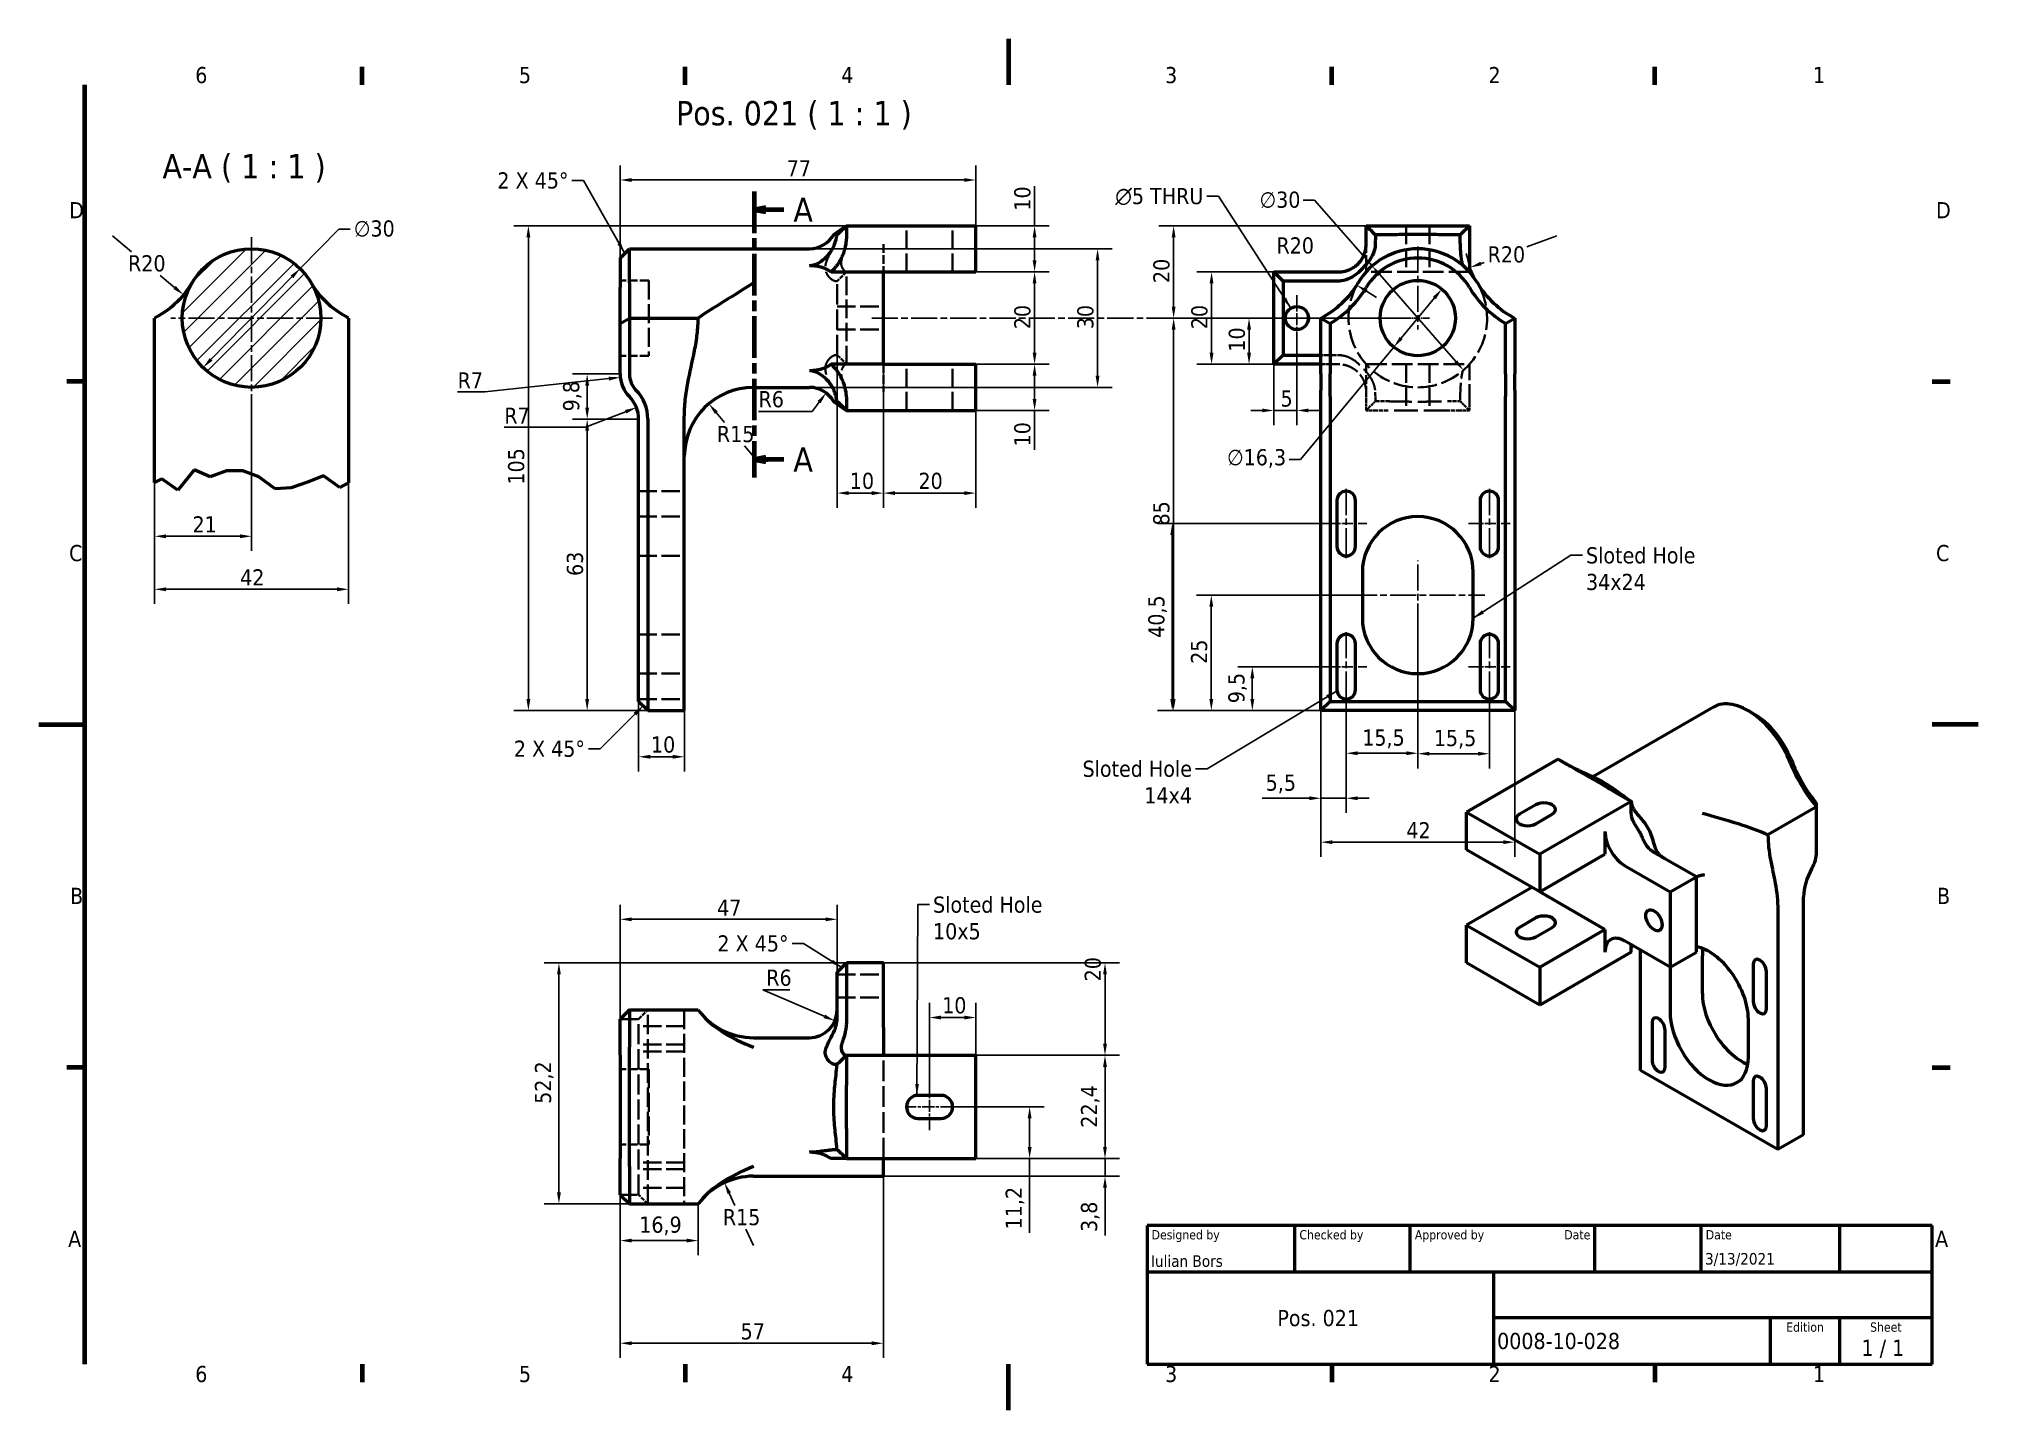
# Model space of a CAD drawing. Header units: millimetres. Extents: x 0 to 420, y 0 to 297.
import ezdxf
from ezdxf.enums import TextEntityAlignment as Align

# ---------------------------------------------------------------- set-up
doc = ezdxf.new("R2010")
doc.units = ezdxf.units.MM
doc.linetypes.add('CHAIN', pattern=[0.3543, 0.2362, -0.0295, 0.0591, -0.0295])
doc.linetypes.add('DASHED', pattern=[0.2068, 0.1655, -0.0413])
for name, color, linetype, lineweight in [('Border (ISO)', 7, 'Continuous', 70), ('Break Line (ISO)', 7, 'Continuous', 50), ('Center Mark (ISO)', 7, 'Continuous', 25), ('Centerline (ISO)', 7, 'Continuous', 25), ('Dimension (ISO)', 7, 'Continuous', 25), ('Hatch (ISO)', 7, 'Continuous', 18), ('Hidden (ISO)', 7, 'DASHED', 35), ('Section Line (ISO)', 7, 'CHAIN', 70), ('Symbol (ISO)', 7, 'Continuous', 25), ('Title (ISO)', 7, 'Continuous', 50), ('Visible (ISO)', 7, 'Continuous', 50)]:
    doc.layers.add(name, color=color, linetype=linetype, lineweight=lineweight)
doc.styles.add('Label Text (ISO)', font='tahoma.ttf')
doc.styles.add('Note Text (ISO)', font='tahoma.ttf')
doc.styles.add('Text Style39', font='tahoma.ttf')
doc.styles.add('Text Style41', font='tahoma.ttf')
doc.styles.add('Text Style45', font='tahoma.ttf')
doc.dimstyles.new('Default - Method 1b (ISO)', dxfattribs={"dimtxt": 3.5, "dimasz": 2.5, "dimexe": 3.175, "dimexo": 0, "dimgap": 0.762, "dimtad": 1, "dimtoh": 1, "dimrnd": 1e-08, "dimtxsty": 'Note Text (ISO)', "dimcen": 0.09, "dimdle": 10, "dimclrd": 256, "dimclre": 256, "dimclrt": 256, "dimazin": 2, "dimtfac": 1, "dimtmove": 0, "dimatfit": 3, "dimfxl": 0, "dimtolj": 1, "dimlwd": -1, "dimlwe": -1, "dimarcsym": 0})
doc.dimstyles.new('Default - Method 1b (ISO)$7', dxfattribs={"dimtxt": 3.5, "dimasz": 2.5, "dimexe": 3.175, "dimexo": 0, "dimgap": 0.762, "dimtad": 1, "dimtoh": 1, "dimrnd": 1e-08, "dimtxsty": 'Note Text (ISO)', "dimcen": 0.09, "dimdle": 10, "dimclrd": 256, "dimclre": 256, "dimclrt": 256, "dimazin": 2, "dimtfac": 1, "dimtmove": 0, "dimatfit": 3, "dimfxl": 0, "dimtolj": 1, "dimlwd": -1, "dimlwe": -1, "dimarcsym": 0})
doc.dimstyles.new('Default - Method 2b (ISO)$7', dxfattribs={"dimtxt": 3.5, "dimasz": 2.5, "dimexe": 3.175, "dimexo": 0, "dimgap": 0.762, "dimtad": 1, "dimtih": 1, "dimtoh": 1, "dimrnd": 1e-08, "dimtxsty": 'Note Text (ISO)', "dimcen": 0.09, "dimdle": 10, "dimclrd": 256, "dimclre": 256, "dimclrt": 256, "dimazin": 2, "dimtfac": 1, "dimtmove": 0, "dimatfit": 3, "dimfxl": 0, "dimtolj": 1, "dimlwd": -1, "dimlwe": -1, "dimarcsym": 0})

msp = doc.modelspace()

# ---------------------------------------------------------------- texts
at = {"layer": 'Symbol (ISO)'}
for s, insert, char_height, attachment_point, style in [('Pos. 021 ( 1 : 1 )', (138.0031, 277.326), 5.24, 7, 'Text Style45'), ('A-A ( 1 : 1 )', (26.7871, 265.8285), 5.25, 7, 'Label Text (ISO)'), ('2 X 45°', (114.7071, 268.0752), 3.5, 3, 'Note Text (ISO)'), ('2 X 45°', (118.2778, 145.0095), 3.5, 3, 'Note Text (ISO)'), ('2 X 45°', (162.3567, 102.8432), 3.5, 3, 'Note Text (ISO)')]:
    msp.add_mtext(s, dxfattribs=dict(at, insert=insert, char_height=char_height, attachment_point=attachment_point, style=style))
at = {"layer": 'Symbol (ISO)', "char_height": 3.5, "style": 'Note Text (ISO)'}
for s, insert, width, attachment_point, line_spacing_factor in [('\\fAIGDT|b0|i0;\\H3.5000;n\\fTahoma|b0|i0;\\H3.5000;5 THRU', (252.1855, 264.6891), 20.459143, 3, 0.6125), ('\\fTahoma|b0|i0;Sloted Hole\\P\\fTahoma|b0|i0;34x24', (335.0636, 186.8884), 24.196515, 1, 0.987884), ('\\fTahoma|b0|i0;Sloted Hole\\P\\fTahoma|b0|i0;14x4', (249.7349, 140.6731), 24.196515, 3, 0.987884), ('\\fTahoma|b0|i0;Sloted Hole\\P\\fTahoma|b0|i0;10x5', (193.659, 111.2438), 24.196515, 1, 0.987884)]:
    msp.add_mtext(s, dxfattribs=dict(at, insert=insert, width=width, attachment_point=attachment_point, line_spacing_factor=line_spacing_factor))

# ---------------------------------------------------------------- blocks, each defined once
blk = doc.blocks.new('Borders Default Border')
at = {"layer": 'Border (ISO)'}
for p, q in [((70, 287), (70, 290.9)), ((140, 287), (140, 290.9)), ((280, 287), (280, 290.9)), ((350, 287), (350, 290.9)), ((10, 222.75), (6.1, 222.75)), ((410, 222.75), (413.9, 222.75)), ((10, 74.25), (6.1, 74.25)), ((410, 74.25), (413.9, 74.25)), ((70, 10), (70, 6.1)), ((140, 10), (140, 6.1)), ((280, 10), (280, 6.1)), ((350, 10), (350, 6.1))]:
    blk.add_line(p, q, dxfattribs=at)
at = {"layer": 'Border (ISO)', "flags": 128}
for points in [[(210, 297), (210, 287)], [(10, 10), (10, 287)], [(0, 148.5), (10, 148.5)], [(420, 148.5), (410, 148.5)], [(210, 0), (210, 10)]]:
    blk.add_lwpolyline(points, dxfattribs=at)
at = {"layer": 'Border (ISO)', "char_height": 3.5, "attachment_point": 7, "style": 'Note Text (ISO)'}
for s, insert in [('6', (33.88, 287.33)), ('5', (103.98, 287.33)), ('4', (173.78, 287.4)), ('3', (243.91, 287.33)), ('2', (313.94, 287.4)), ('1', (384.21, 287.4)), ('D', (6.57, 258.13)), ('D', (410.87, 258.13)), ('C', (6.56, 183.81)), ('C', (410.86, 183.81)), ('B', (6.78, 109.63)), ('B', (411.08, 109.63)), ('A', (6.36, 35.38)), ('A', (410.66, 35.38)), ('6', (33.88, 6.03)), ('5', (103.98, 6.03)), ('4', (173.78, 6.1)), ('3', (243.91, 6.03)), ('2', (313.94, 6.1)), ('1', (384.21, 6.1))]:
    blk.add_mtext(s, dxfattribs=dict(at, insert=insert))
blk = doc.blocks.new('*D5')
at = {"layer": 'Defpoints', "color": 0}
for p in [(125.9, 266.42), (202.9, 256.51), (125.9, 243.12)]:
    blk.add_point(p, dxfattribs=at)
at = {"layer": 'Dimension (ISO)'}
for p, q in [((125.9, 243.12), (125.9, 269.59)), ((202.9, 256.51), (202.9, 269.59)), ((200.4, 266.42), (128.4, 266.42))]:
    blk.add_line(p, q, dxfattribs=at)
for points in [[(128.4, 266.83), (128.4, 266), (125.9, 266.42)], [(200.4, 266.83), (200.4, 266), (202.9, 266.42)]]:
    blk.add_solid(points, dxfattribs=at)
at = {"layer": 'Dimension (ISO)', "insert": (161.97, 270.68), "char_height": 3.5, "attachment_point": 1, "style": 'Note Text (ISO)'}
blk.add_mtext('\\A1;77', dxfattribs=at)
blk = doc.blocks.new('*D6')
at = {"layer": 'Defpoints', "color": 0}
for p in [(174.9, 256.51), (106.03, 151.51), (131.9, 151.51)]:
    blk.add_point(p, dxfattribs=at)
at = {"layer": 'Dimension (ISO)'}
for p, q in [((174.9, 256.51), (102.85, 256.51)), ((106.03, 254.01), (106.03, 154.01)), ((131.9, 151.51), (102.85, 151.51))]:
    blk.add_line(p, q, dxfattribs=at)
for points in [[(105.61, 254.01), (106.45, 254.01), (106.03, 256.51)], [(105.61, 154.01), (106.45, 154.01), (106.03, 151.51)]]:
    blk.add_solid(points, dxfattribs=at)
at = {"layer": 'Dimension (ISO)', "insert": (101.62, 200.46), "char_height": 3.5, "attachment_point": 1, "rotation": 90, "style": 'Note Text (ISO)'}
blk.add_mtext('\\A1;105', dxfattribs=at)
blk = doc.blocks.new('*D7')
at = {"layer": 'Defpoints', "color": 0}
for p in [(174.9, 96.86), (112.64, 44.68), (127.9, 44.68)]:
    blk.add_point(p, dxfattribs=at)
at = {"layer": 'Dimension (ISO)'}
for p, q in [((174.9, 96.86), (109.47, 96.86)), ((112.64, 94.36), (112.64, 47.18)), ((127.9, 44.68), (109.47, 44.68))]:
    blk.add_line(p, q, dxfattribs=at)
for points in [[(112.23, 94.36), (113.06, 94.36), (112.64, 96.86)], [(112.23, 47.18), (113.06, 47.18), (112.64, 44.68)]]:
    blk.add_solid(points, dxfattribs=at)
at = {"layer": 'Dimension (ISO)', "insert": (107.44, 66.35), "char_height": 3.5, "attachment_point": 1, "rotation": 90, "style": 'Note Text (ISO)'}
blk.add_mtext('\\A1;52,2', dxfattribs=at)
blk = doc.blocks.new('*D8')
at = {"layer": 'Defpoints', "color": 0}
for p in [(277.64, 151.51), (319.64, 151.51), (319.64, 123.02)]:
    blk.add_point(p, dxfattribs=at)
at = {"layer": 'Dimension (ISO)'}
for p, q in [((277.64, 151.51), (277.64, 119.84)), ((319.64, 151.51), (319.64, 119.84)), ((280.14, 123.02), (317.14, 123.02))]:
    blk.add_line(p, q, dxfattribs=at)
for points in [[(280.14, 123.43), (280.14, 122.6), (277.64, 123.02)], [(317.14, 123.43), (317.14, 122.6), (319.64, 123.02)]]:
    blk.add_solid(points, dxfattribs=at)
at = {"layer": 'Dimension (ISO)', "insert": (296.16, 127.35), "char_height": 3.5, "attachment_point": 1, "style": 'Note Text (ISO)'}
blk.add_mtext('\\A1;42', dxfattribs=at)
blk = doc.blocks.new('*D9')
at = {"layer": 'Defpoints', "color": 0}
for p in [(277.64, 151.51), (283.14, 153.51), (283.14, 132.53)]:
    blk.add_point(p, dxfattribs=at)
at = {"layer": 'Dimension (ISO)'}
for p, q in [((277.64, 151.51), (277.64, 129.35)), ((283.14, 153.51), (283.14, 129.35)), ((275.14, 132.53), (264.94, 132.53)), ((283.14, 132.53), (277.64, 132.53)), ((285.64, 132.53), (288.14, 132.53))]:
    blk.add_line(p, q, dxfattribs=at)
for points in [[(275.14, 132.94), (275.14, 132.11), (277.64, 132.53)], [(285.64, 132.94), (285.64, 132.11), (283.14, 132.53)]]:
    blk.add_solid(points, dxfattribs=at)
at = {"layer": 'Dimension (ISO)', "insert": (265.7, 137.66), "char_height": 3.5, "attachment_point": 1, "style": 'Note Text (ISO)'}
blk.add_mtext('\\A1;5,5', dxfattribs=at)
blk = doc.blocks.new('*D10')
at = {"layer": 'Defpoints', "color": 0}
for p in [(298.64, 169.01), (283.14, 153.51), (298.64, 142.27)]:
    blk.add_point(p, dxfattribs=at)
at = {"layer": 'Dimension (ISO)'}
for p, q in [((298.64, 169.01), (298.64, 139.1)), ((283.14, 153.51), (283.14, 139.1)), ((285.64, 142.27), (296.14, 142.27))]:
    blk.add_line(p, q, dxfattribs=at)
for points in [[(285.64, 142.69), (285.64, 141.86), (283.14, 142.27)], [(296.14, 142.69), (296.14, 141.86), (298.64, 142.27)]]:
    blk.add_solid(points, dxfattribs=at)
at = {"layer": 'Dimension (ISO)', "insert": (286.61, 147.42), "char_height": 3.5, "attachment_point": 1, "style": 'Note Text (ISO)'}
blk.add_mtext('\\A1;15,5', dxfattribs=at)
blk = doc.blocks.new('*D11')
at = {"layer": 'Defpoints', "color": 0}
for p in [(298.64, 169.01), (314.14, 153.51), (314.14, 142.17)]:
    blk.add_point(p, dxfattribs=at)
at = {"layer": 'Dimension (ISO)'}
for p, q in [((298.64, 169.01), (298.64, 139)), ((314.14, 153.51), (314.14, 139)), ((301.14, 142.17), (311.64, 142.17))]:
    blk.add_line(p, q, dxfattribs=at)
for points in [[(301.14, 142.59), (301.14, 141.76), (298.64, 142.17)], [(311.64, 142.59), (311.64, 141.76), (314.14, 142.17)]]:
    blk.add_solid(points, dxfattribs=at)
at = {"layer": 'Dimension (ISO)', "insert": (302.11, 147.32), "char_height": 3.5, "attachment_point": 1, "style": 'Note Text (ISO)'}
blk.add_mtext('\\A1;15,5', dxfattribs=at)
blk = doc.blocks.new('*D12')
at = {"layer": 'Defpoints', "color": 0}
for p in [(262.8, 161.01), (281.14, 161.01), (267.46, 151.51)]:
    blk.add_point(p, dxfattribs=at)
at = {"layer": 'Dimension (ISO)'}
for p, q in [((281.14, 161.01), (259.63, 161.01)), ((262.8, 154.01), (262.8, 158.51)), ((267.46, 151.51), (259.63, 151.51))]:
    blk.add_line(p, q, dxfattribs=at)
for points in [[(262.38, 158.51), (263.22, 158.51), (262.8, 161.01)], [(262.38, 154.01), (263.22, 154.01), (262.8, 151.51)]]:
    blk.add_solid(points, dxfattribs=at)
at = {"layer": 'Dimension (ISO)', "insert": (257.6, 153.11), "char_height": 3.5, "attachment_point": 1, "rotation": 90, "style": 'Note Text (ISO)'}
blk.add_mtext('\\A1;9,5', dxfattribs=at)
blk = doc.blocks.new('*D13')
at = {"layer": 'Defpoints', "color": 0}
for p in [(253.92, 176.51), (286.64, 176.51), (267.46, 151.51)]:
    blk.add_point(p, dxfattribs=at)
at = {"layer": 'Dimension (ISO)'}
for p, q in [((286.64, 176.51), (250.74, 176.51)), ((253.92, 154.01), (253.92, 174.01)), ((267.46, 151.51), (250.74, 151.51))]:
    blk.add_line(p, q, dxfattribs=at)
for points in [[(253.5, 174.01), (254.34, 174.01), (253.92, 176.51)], [(253.5, 154.01), (254.34, 154.01), (253.92, 151.51)]]:
    blk.add_solid(points, dxfattribs=at)
at = {"layer": 'Dimension (ISO)', "insert": (249.51, 161.64), "char_height": 3.5, "attachment_point": 1, "rotation": 90, "style": 'Note Text (ISO)'}
blk.add_mtext('\\A1;25', dxfattribs=at)
blk = doc.blocks.new('*D14')
at = {"layer": 'Defpoints', "color": 0}
for p in [(245.46, 192.01), (278.64, 192.01), (267.46, 151.51)]:
    blk.add_point(p, dxfattribs=at)
at = {"layer": 'Dimension (ISO)'}
for p, q in [((278.64, 192.01), (242.29, 192.01)), ((245.46, 154.01), (245.46, 189.51)), ((267.46, 151.51), (242.29, 151.51))]:
    blk.add_line(p, q, dxfattribs=at)
for points in [[(245.04, 189.51), (245.88, 189.51), (245.46, 192.01)], [(245.04, 154.01), (245.88, 154.01), (245.46, 151.51)]]:
    blk.add_solid(points, dxfattribs=at)
at = {"layer": 'Dimension (ISO)', "insert": (240.26, 167.27), "char_height": 3.5, "attachment_point": 1, "rotation": 90, "style": 'Note Text (ISO)'}
blk.add_mtext('\\A1;40,5', dxfattribs=at)
blk = doc.blocks.new('*D15')
at = {"layer": 'Defpoints', "color": 0}
for p in [(296.14, 236.51), (245.76, 151.51), (277.64, 151.51)]:
    blk.add_point(p, dxfattribs=at)
at = {"layer": 'Dimension (ISO)'}
for p, q in [((296.14, 236.51), (242.59, 236.51)), ((245.76, 234.01), (245.76, 154.01)), ((277.64, 151.51), (242.59, 151.51))]:
    blk.add_line(p, q, dxfattribs=at)
for points in [[(245.35, 234.01), (246.18, 234.01), (245.76, 236.51)], [(245.35, 154.01), (246.18, 154.01), (245.76, 151.51)]]:
    blk.add_solid(points, dxfattribs=at)
at = {"layer": 'Dimension (ISO)', "insert": (241.34, 191.6), "char_height": 3.5, "attachment_point": 1, "rotation": 90, "style": 'Note Text (ISO)'}
blk.add_mtext('\\A1;85', dxfattribs=at)
blk = doc.blocks.new('*D16')
at = {"layer": 'Defpoints', "color": 0}
for p in [(129.9, 153.51), (139.8, 151.51), (139.8, 141.51)]:
    blk.add_point(p, dxfattribs=at)
at = {"layer": 'Dimension (ISO)'}
for p, q in [((129.9, 153.51), (129.9, 138.34)), ((139.8, 151.51), (139.8, 138.34)), ((132.4, 141.51), (137.3, 141.51))]:
    blk.add_line(p, q, dxfattribs=at)
for points in [[(132.4, 141.93), (132.4, 141.1), (129.9, 141.51)], [(137.3, 141.93), (137.3, 141.1), (139.8, 141.51)]]:
    blk.add_solid(points, dxfattribs=at)
at = {"layer": 'Dimension (ISO)', "insert": (132.58, 145.92), "char_height": 3.5, "attachment_point": 1, "style": 'Note Text (ISO)'}
blk.add_mtext('\\A1;10', dxfattribs=at)
blk = doc.blocks.new('*D17')
at = {"layer": 'Defpoints', "color": 0}
for p in [(122.9, 214.61), (129.42, 217.14)]:
    blk.add_point(p, dxfattribs=at)
at = {"layer": 'Dimension (ISO)'}
for p, q in [((118.37, 212.86), (127.09, 216.24)), ((100.81, 212.86), (118.37, 212.86))]:
    blk.add_line(p, q, dxfattribs=at)
blk.add_solid([(126.94, 216.63), (127.24, 215.85), (129.42, 217.14)], dxfattribs=at)
at = {"layer": 'Dimension (ISO)', "insert": (100.81, 217.12), "char_height": 3.5, "attachment_point": 1, "style": 'Note Text (ISO)'}
blk.add_mtext('\\A1;R7', dxfattribs=at)
blk = doc.blocks.new('*D18')
at = {"layer": 'Defpoints', "color": 0}
for p in [(129.9, 214.61), (118.76, 151.51), (131.9, 151.51)]:
    blk.add_point(p, dxfattribs=at)
at = {"layer": 'Dimension (ISO)'}
for p, q in [((129.9, 214.61), (115.58, 214.61)), ((118.76, 212.11), (118.76, 154.01)), ((131.9, 151.51), (115.58, 151.51))]:
    blk.add_line(p, q, dxfattribs=at)
for points in [[(118.34, 212.11), (119.17, 212.11), (118.76, 214.61)], [(118.34, 154.01), (119.17, 154.01), (118.76, 151.51)]]:
    blk.add_solid(points, dxfattribs=at)
at = {"layer": 'Dimension (ISO)', "insert": (114.35, 180.67), "char_height": 3.5, "attachment_point": 1, "rotation": 90, "style": 'Note Text (ISO)'}
blk.add_mtext('\\A1;63', dxfattribs=at)
blk = doc.blocks.new('*D19')
at = {"layer": 'Defpoints', "color": 0}
for p in [(118.76, 224.41), (125.9, 224.41), (129.9, 214.61)]:
    blk.add_point(p, dxfattribs=at)
at = {"layer": 'Dimension (ISO)'}
for p, q in [((125.9, 224.41), (115.58, 224.41)), ((118.76, 217.11), (118.76, 221.91)), ((129.9, 214.61), (115.58, 214.61))]:
    blk.add_line(p, q, dxfattribs=at)
for points in [[(118.34, 221.91), (119.17, 221.91), (118.76, 224.41)], [(118.34, 217.11), (119.17, 217.11), (118.76, 214.61)]]:
    blk.add_solid(points, dxfattribs=at)
at = {"layer": 'Dimension (ISO)', "insert": (113.54, 216.32), "char_height": 3.5, "attachment_point": 1, "rotation": 90, "style": 'Note Text (ISO)'}
blk.add_mtext('\\A1;9,8', dxfattribs=at)
blk = doc.blocks.new('*D20')
at = {"layer": 'Defpoints', "color": 0}
for p in [(125.94, 223.67), (132.9, 224.41)]:
    blk.add_point(p, dxfattribs=at)
at = {"layer": 'Dimension (ISO)'}
for p, q in [((96.56, 220.51), (123.45, 223.4)), ((90.71, 220.51), (96.56, 220.51))]:
    blk.add_line(p, q, dxfattribs=at)
blk.add_solid([(123.41, 223.81), (123.5, 222.98), (125.94, 223.67)], dxfattribs=at)
at = {"layer": 'Dimension (ISO)', "insert": (90.71, 224.77), "char_height": 3.5, "attachment_point": 1, "style": 'Note Text (ISO)'}
blk.add_mtext('\\A1;R7', dxfattribs=at)
blk = doc.blocks.new('*D21')
at = {"layer": 'Defpoints', "color": 0}
for p in [(145.1, 217.96), (154.8, 206.51)]:
    blk.add_point(p, dxfattribs=at)
at = {"layer": 'Dimension (ISO)'}
for p, q in [((146.72, 216.05), (148.52, 213.93)), ((154.8, 206.51), (152.85, 208.82))]:
    blk.add_line(p, q, dxfattribs=at)
blk.add_solid([(147.03, 216.32), (146.4, 215.78), (145.1, 217.96)], dxfattribs=at)
at = {"layer": 'Dimension (ISO)', "insert": (146.86, 213.16), "char_height": 3.5, "attachment_point": 1, "style": 'Note Text (ISO)'}
blk.add_mtext('\\A1;R15', dxfattribs=at)
blk = doc.blocks.new('*D22')
at = {"layer": 'Defpoints', "color": 0}
for p in [(245.76, 256.51), (287.82, 256.51), (296.14, 236.51)]:
    blk.add_point(p, dxfattribs=at)
at = {"layer": 'Dimension (ISO)'}
for p, q in [((287.82, 256.51), (242.59, 256.51)), ((245.76, 239.01), (245.76, 254.01)), ((296.14, 236.51), (242.59, 236.51))]:
    blk.add_line(p, q, dxfattribs=at)
for points in [[(245.35, 254.01), (246.18, 254.01), (245.76, 256.51)], [(245.35, 239.01), (246.18, 239.01), (245.76, 236.51)]]:
    blk.add_solid(points, dxfattribs=at)
at = {"layer": 'Dimension (ISO)', "insert": (241.36, 244.11), "char_height": 3.5, "attachment_point": 1, "rotation": 90, "style": 'Note Text (ISO)'}
blk.add_mtext('\\A1;20', dxfattribs=at)
blk = doc.blocks.new('*D23')
at = {"layer": 'Defpoints', "color": 0}
for p in [(268.49, 254.3), (285.42, 243.65)]:
    blk.add_point(p, dxfattribs=at)
at = {"layer": 'Dimension (ISO)'}
blk.add_line((287.54, 242.32), (289.66, 240.99), dxfattribs=at)
blk.add_solid([(287.76, 242.68), (287.32, 241.97), (285.42, 243.65)], dxfattribs=at)
at = {"layer": 'Dimension (ISO)', "insert": (268.03, 254), "char_height": 3.5, "attachment_point": 1, "style": 'Note Text (ISO)'}
blk.add_mtext('\\A1;R20', dxfattribs=at)
blk = doc.blocks.new('*D24')
at = {"layer": 'Defpoints', "color": 0}
for p in [(288.75, 247.8), (308.52, 225.23)]:
    blk.add_point(p, dxfattribs=at)
at = {"layer": 'Dimension (ISO)'}
for p, q in [((276.3, 262.02), (273.8, 262.02)), ((288.75, 247.8), (276.3, 262.02)), ((306.87, 227.11), (290.4, 245.92))]:
    blk.add_line(p, q, dxfattribs=at)
for points in [[(290.71, 246.19), (290.09, 245.64), (288.75, 247.8)], [(307.18, 227.38), (306.56, 226.84), (308.52, 225.23)]]:
    blk.add_solid(points, dxfattribs=at)
at = {"layer": 'Dimension (ISO)', "insert": (264.37, 263.91), "char_height": 3.5, "attachment_point": 1, "style": 'Note Text (ISO)'}
blk.add_mtext('\\A1;∅30', dxfattribs=at)
blk = doc.blocks.new('*D25')
at = {"layer": 'Defpoints', "color": 0}
for p in [(328.78, 254.3), (309.98, 247.47)]:
    blk.add_point(p, dxfattribs=at)
at = {"layer": 'Dimension (ISO)'}
for p, q in [((328.78, 254.3), (322.22, 251.92)), ((312.33, 248.33), (313, 248.57))]:
    blk.add_line(p, q, dxfattribs=at)
blk.add_arc((328.78, 254.3), 20, 190.8633, 210.5457, dxfattribs=at)
blk.add_solid([(312.19, 248.72), (312.47, 247.94), (309.98, 247.47)], dxfattribs=at)
at = {"layer": 'Dimension (ISO)', "insert": (313.76, 252.07), "char_height": 3.5, "attachment_point": 1, "style": 'Note Text (ISO)'}
blk.add_mtext('\\A1;R20', dxfattribs=at)
blk = doc.blocks.new('*D26')
at = {"layer": 'Defpoints', "color": 0}
for p in [(202.9, 85.04), (202.9, 76.86), (192.9, 70.68)]:
    blk.add_point(p, dxfattribs=at)
at = {"layer": 'Dimension (ISO)'}
for p, q in [((192.9, 70.68), (192.9, 88.21)), ((202.9, 76.86), (202.9, 88.21)), ((195.4, 85.04), (200.4, 85.04))]:
    blk.add_line(p, q, dxfattribs=at)
for points in [[(195.4, 85.46), (195.4, 84.62), (192.9, 85.04)], [(200.4, 85.46), (200.4, 84.62), (202.9, 85.04)]]:
    blk.add_solid(points, dxfattribs=at)
at = {"layer": 'Dimension (ISO)', "insert": (195.63, 89.45), "char_height": 3.5, "attachment_point": 1, "style": 'Note Text (ISO)'}
blk.add_mtext('\\A1;10', dxfattribs=at)
blk = doc.blocks.new('*D27')
at = {"layer": 'Defpoints', "color": 0}
for p in [(195.4, 65.68), (202.9, 54.5), (214.58, 54.5)]:
    blk.add_point(p, dxfattribs=at)
at = {"layer": 'Dimension (ISO)'}
for p, q in [((195.4, 65.68), (217.76, 65.68)), ((214.58, 63.18), (214.58, 57)), ((202.9, 54.5), (217.76, 54.5)), ((214.58, 54.5), (214.58, 38.41))]:
    blk.add_line(p, q, dxfattribs=at)
for points in [[(214.16, 63.18), (215, 63.18), (214.58, 65.68)], [(214.16, 57), (215, 57), (214.58, 54.5)]]:
    blk.add_solid(points, dxfattribs=at)
at = {"layer": 'Dimension (ISO)', "insert": (209.38, 39.17), "char_height": 3.5, "attachment_point": 1, "rotation": 90, "style": 'Note Text (ISO)'}
blk.add_mtext('\\A1;11,2', dxfattribs=at)
blk = doc.blocks.new('*D28')
at = {"layer": 'Defpoints', "color": 0}
for p in [(170.5, 220.31), (166.9, 215.51)]:
    blk.add_point(p, dxfattribs=at)
at = {"layer": 'Dimension (ISO)'}
for p, q in [((155.87, 216.31), (167.5, 216.31)), ((167.5, 216.31), (169, 218.31))]:
    blk.add_line(p, q, dxfattribs=at)
blk.add_solid([(168.66, 218.56), (169.33, 218.06), (170.5, 220.31)], dxfattribs=at)
at = {"layer": 'Dimension (ISO)', "insert": (155.87, 220.71), "char_height": 3.5, "attachment_point": 1, "style": 'Note Text (ISO)'}
blk.add_mtext('\\A1;R6', dxfattribs=at)
blk = doc.blocks.new('*D29')
at = {"layer": 'Defpoints', "color": 0}
for p in [(202.9, 76.86), (230.9, 76.86), (202.9, 54.5)]:
    blk.add_point(p, dxfattribs=at)
at = {"layer": 'Dimension (ISO)'}
for p, q in [((202.9, 76.86), (234.07, 76.86)), ((230.9, 57), (230.9, 74.36)), ((202.9, 54.5), (234.07, 54.5))]:
    blk.add_line(p, q, dxfattribs=at)
for points in [[(230.48, 74.36), (231.31, 74.36), (230.9, 76.86)], [(230.48, 57), (231.31, 57), (230.9, 54.5)]]:
    blk.add_solid(points, dxfattribs=at)
at = {"layer": 'Dimension (ISO)', "insert": (225.69, 61.19), "char_height": 3.5, "attachment_point": 1, "rotation": 90, "style": 'Note Text (ISO)'}
blk.add_mtext('\\A1;22,4', dxfattribs=at)
blk = doc.blocks.new('*D30')
at = {"layer": 'Defpoints', "color": 0}
for p in [(182.9, 50.68), (202.9, 54.5), (230.9, 50.68)]:
    blk.add_point(p, dxfattribs=at)
at = {"layer": 'Dimension (ISO)'}
for p, q in [((230.9, 57), (230.9, 59.5)), ((182.9, 50.68), (234.07, 50.68)), ((202.9, 54.5), (234.07, 54.5)), ((230.9, 54.5), (230.9, 50.68)), ((230.9, 48.18), (230.9, 37.84))]:
    blk.add_line(p, q, dxfattribs=at)
for points in [[(230.48, 57), (231.31, 57), (230.9, 54.5)], [(230.48, 48.18), (231.31, 48.18), (230.9, 50.68)]]:
    blk.add_solid(points, dxfattribs=at)
at = {"layer": 'Dimension (ISO)', "insert": (225.69, 38.6), "char_height": 3.5, "attachment_point": 1, "rotation": 90, "style": 'Note Text (ISO)'}
blk.add_mtext('\\A1;3,8', dxfattribs=at)
blk = doc.blocks.new('*D31')
at = {"layer": 'Defpoints', "color": 0}
for p in [(172.9, 106.31), (172.9, 94.86), (125.9, 76.87)]:
    blk.add_point(p, dxfattribs=at)
at = {"layer": 'Dimension (ISO)'}
for p, q in [((125.9, 76.87), (125.9, 109.48)), ((172.9, 94.86), (172.9, 109.48)), ((128.4, 106.31), (170.4, 106.31))]:
    blk.add_line(p, q, dxfattribs=at)
for points in [[(128.4, 106.72), (128.4, 105.89), (125.9, 106.31)], [(170.4, 106.72), (170.4, 105.89), (172.9, 106.31)]]:
    blk.add_solid(points, dxfattribs=at)
at = {"layer": 'Dimension (ISO)', "insert": (146.9, 110.57), "char_height": 3.5, "attachment_point": 1, "style": 'Note Text (ISO)'}
blk.add_mtext('\\A1;47', dxfattribs=at)
blk = doc.blocks.new('*D32')
at = {"layer": 'Defpoints', "color": 0}
for p in [(125.9, 54.48), (182.9, 50.68), (182.9, 14.5)]:
    blk.add_point(p, dxfattribs=at)
at = {"layer": 'Dimension (ISO)'}
for p, q in [((125.9, 54.48), (125.9, 11.32)), ((182.9, 50.68), (182.9, 11.32)), ((128.4, 14.5), (180.4, 14.5))]:
    blk.add_line(p, q, dxfattribs=at)
for points in [[(128.4, 14.91), (128.4, 14.08), (125.9, 14.5)], [(180.4, 14.91), (180.4, 14.08), (182.9, 14.5)]]:
    blk.add_solid(points, dxfattribs=at)
at = {"layer": 'Dimension (ISO)', "insert": (152, 18.83), "char_height": 3.5, "attachment_point": 1, "style": 'Note Text (ISO)'}
blk.add_mtext('\\A1;57', dxfattribs=at)
blk = doc.blocks.new('*D33')
at = {"layer": 'Defpoints', "color": 0}
for p in [(182.9, 96.86), (202.9, 76.86), (230.9, 76.86)]:
    blk.add_point(p, dxfattribs=at)
at = {"layer": 'Dimension (ISO)'}
for p, q in [((182.9, 96.86), (234.07, 96.86)), ((230.9, 94.36), (230.9, 79.36)), ((202.9, 76.86), (234.07, 76.86))]:
    blk.add_line(p, q, dxfattribs=at)
for points in [[(230.48, 94.36), (231.31, 94.36), (230.9, 96.86)], [(230.48, 79.36), (231.31, 79.36), (230.9, 76.86)]]:
    blk.add_solid(points, dxfattribs=at)
at = {"layer": 'Dimension (ISO)', "insert": (226.49, 92.88), "char_height": 3.5, "attachment_point": 1, "rotation": 90, "style": 'Note Text (ISO)'}
blk.add_mtext('\\A1;20', dxfattribs=at)
blk = doc.blocks.new('*D34')
at = {"layer": 'Defpoints', "color": 0}
for p in [(125.9, 54.48), (142.8, 44.68), (142.8, 36.74)]:
    blk.add_point(p, dxfattribs=at)
at = {"layer": 'Dimension (ISO)'}
for p, q in [((125.9, 54.48), (125.9, 33.56)), ((142.8, 44.68), (142.8, 33.56)), ((128.4, 36.74), (140.3, 36.74))]:
    blk.add_line(p, q, dxfattribs=at)
for points in [[(128.4, 37.15), (128.4, 36.32), (125.9, 36.74)], [(140.3, 37.15), (140.3, 36.32), (142.8, 36.74)]]:
    blk.add_solid(points, dxfattribs=at)
at = {"layer": 'Dimension (ISO)', "insert": (130.04, 41.94), "char_height": 3.5, "attachment_point": 1, "style": 'Note Text (ISO)'}
blk.add_mtext('\\A1;16,9', dxfattribs=at)
blk = doc.blocks.new('*D35')
at = {"layer": 'Defpoints', "color": 0}
for p in [(202.9, 226.51), (215.65, 226.51), (202.9, 216.51)]:
    blk.add_point(p, dxfattribs=at)
at = {"layer": 'Dimension (ISO)'}
for p, q in [((202.9, 226.51), (218.82, 226.51)), ((215.65, 224.01), (215.65, 219.01)), ((202.9, 216.51), (218.82, 216.51)), ((215.65, 216.51), (215.65, 207.96))]:
    blk.add_line(p, q, dxfattribs=at)
for points in [[(215.23, 224.01), (216.06, 224.01), (215.65, 226.51)], [(215.23, 219.01), (216.06, 219.01), (215.65, 216.51)]]:
    blk.add_solid(points, dxfattribs=at)
at = {"layer": 'Dimension (ISO)', "insert": (211.24, 208.72), "char_height": 3.5, "attachment_point": 1, "rotation": 90, "style": 'Note Text (ISO)'}
blk.add_mtext('\\A1;10', dxfattribs=at)
blk = doc.blocks.new('*D36')
at = {"layer": 'Defpoints', "color": 0}
for p in [(202.9, 246.51), (215.65, 246.51), (202.9, 226.51)]:
    blk.add_point(p, dxfattribs=at)
at = {"layer": 'Dimension (ISO)'}
for p, q in [((202.9, 246.51), (218.82, 246.51)), ((215.65, 229.01), (215.65, 244.01)), ((202.9, 226.51), (218.82, 226.51))]:
    blk.add_line(p, q, dxfattribs=at)
for points in [[(215.23, 244.01), (216.06, 244.01), (215.65, 246.51)], [(215.23, 229.01), (216.06, 229.01), (215.65, 226.51)]]:
    blk.add_solid(points, dxfattribs=at)
at = {"layer": 'Dimension (ISO)', "insert": (211.24, 234.11), "char_height": 3.5, "attachment_point": 1, "rotation": 90, "style": 'Note Text (ISO)'}
blk.add_mtext('\\A1;20', dxfattribs=at)
blk = doc.blocks.new('*D37')
at = {"layer": 'Defpoints', "color": 0}
for p in [(182.9, 226.51), (202.9, 216.51), (202.9, 198.61)]:
    blk.add_point(p, dxfattribs=at)
at = {"layer": 'Dimension (ISO)'}
for p, q in [((182.9, 226.51), (182.9, 195.44)), ((202.9, 216.51), (202.9, 195.44)), ((185.4, 198.61), (200.4, 198.61))]:
    blk.add_line(p, q, dxfattribs=at)
for points in [[(185.4, 199.03), (185.4, 198.2), (182.9, 198.61)], [(200.4, 199.03), (200.4, 198.2), (202.9, 198.61)]]:
    blk.add_solid(points, dxfattribs=at)
at = {"layer": 'Dimension (ISO)', "insert": (190.5, 203.02), "char_height": 3.5, "attachment_point": 1, "style": 'Note Text (ISO)'}
blk.add_mtext('\\A1;20', dxfattribs=at)
blk = doc.blocks.new('*D38')
at = {"layer": 'Defpoints', "color": 0}
for p in [(172.9, 228.51), (182.9, 226.51), (182.9, 198.61)]:
    blk.add_point(p, dxfattribs=at)
at = {"layer": 'Dimension (ISO)'}
for p, q in [((172.9, 228.51), (172.9, 195.44)), ((182.9, 226.51), (182.9, 195.44)), ((175.4, 198.61), (180.4, 198.61))]:
    blk.add_line(p, q, dxfattribs=at)
for points in [[(175.4, 199.03), (175.4, 198.2), (172.9, 198.61)], [(180.4, 199.03), (180.4, 198.2), (182.9, 198.61)]]:
    blk.add_solid(points, dxfattribs=at)
at = {"layer": 'Dimension (ISO)', "insert": (175.63, 203.02), "char_height": 3.5, "attachment_point": 1, "style": 'Note Text (ISO)'}
blk.add_mtext('\\A1;10', dxfattribs=at)
blk = doc.blocks.new('*D39')
at = {"layer": 'Defpoints', "color": 0}
for p in [(166.9, 251.51), (229.29, 251.51), (166.9, 221.51)]:
    blk.add_point(p, dxfattribs=at)
at = {"layer": 'Dimension (ISO)'}
for p, q in [((166.9, 251.51), (232.46, 251.51)), ((229.29, 224.01), (229.29, 249.01)), ((166.9, 221.51), (232.46, 221.51))]:
    blk.add_line(p, q, dxfattribs=at)
for points in [[(228.87, 249.01), (229.7, 249.01), (229.29, 251.51)], [(228.87, 224.01), (229.7, 224.01), (229.29, 221.51)]]:
    blk.add_solid(points, dxfattribs=at)
at = {"layer": 'Dimension (ISO)', "insert": (224.88, 234.1), "char_height": 3.5, "attachment_point": 1, "rotation": 90, "style": 'Note Text (ISO)'}
blk.add_mtext('\\A1;30', dxfattribs=at)
blk = doc.blocks.new('*D40')
at = {"layer": 'Defpoints', "color": 0}
for p in [(202.9, 256.51), (215.65, 256.51), (202.9, 246.51)]:
    blk.add_point(p, dxfattribs=at)
at = {"layer": 'Dimension (ISO)'}
for p, q in [((215.65, 256.51), (215.65, 265.07)), ((202.9, 256.51), (218.82, 256.51)), ((215.65, 249.01), (215.65, 254.01)), ((202.9, 246.51), (218.82, 246.51))]:
    blk.add_line(p, q, dxfattribs=at)
for points in [[(215.23, 254.01), (216.06, 254.01), (215.65, 256.51)], [(215.23, 249.01), (216.06, 249.01), (215.65, 246.51)]]:
    blk.add_solid(points, dxfattribs=at)
at = {"layer": 'Dimension (ISO)', "insert": (211.24, 259.78), "char_height": 3.5, "attachment_point": 1, "rotation": 90, "style": 'Note Text (ISO)'}
blk.add_mtext('\\A1;10', dxfattribs=at)
blk = doc.blocks.new('2dTransSection0')
at = {"layer": 'Section Line (ISO)', "linetype": 'CHAIN', "ltscale": 38.156311}
blk.add_line((154.95, 263.95), (154.95, 201.96), dxfattribs=at)
at = {"layer": 'Section Line (ISO)', "linetype": 'Continuous', "lineweight": 140}
for p, q in [((154.95, 263.95), (154.95, 256.03)), ((154.95, 209.88), (154.95, 201.96))]:
    blk.add_line(p, q, dxfattribs=at)
at = {"layer": 'Section Line (ISO)', "linetype": 'Continuous'}
for p, q in [((157.45, 260.49), (154.95, 259.99)), ((157.45, 259.49), (157.45, 260.49)), ((157.45, 259.99), (154.95, 259.99)), ((154.95, 259.99), (157.45, 259.49)), ((161.32, 259.99), (157.45, 259.99)), ((157.45, 206.42), (154.95, 205.92)), ((157.45, 205.92), (154.95, 205.92)), ((154.95, 205.92), (157.45, 205.42)), ((157.45, 205.42), (157.45, 206.42)), ((161.32, 205.92), (157.45, 205.92))]:
    blk.add_line(p, q, dxfattribs=at)
at = {"layer": 'Section Line (ISO)', "linetype": 'Continuous', "flags": 128}
for points in [[(157.45, 260.49), (154.95, 259.99)], [(157.45, 206.42), (154.95, 205.92)]]:
    blk.add_lwpolyline(points, dxfattribs=at)
at = {"layer": 'Section Line (ISO)'}
for points in [[(157.45, 260.49), (154.95, 259.99), (157.45, 259.49), (157.45, 260.49)], [(157.45, 206.42), (154.95, 205.92), (157.45, 205.42), (157.45, 206.42)]]:
    blk.add_solid(points, dxfattribs=at)
at = {"layer": 'Section Line (ISO)', "char_height": 5.25, "attachment_point": 7, "style": 'Label Text (ISO)'}
for insert in [(163.41, 257.37), (163.41, 203.29)]:
    blk.add_mtext('A', dxfattribs=dict(at, insert=insert))
blk = doc.blocks.new('*D42')
at = {"layer": 'Defpoints', "color": 0}
for p in [(56.58, 247.23), (35.58, 225.8)]:
    blk.add_point(p, dxfattribs=at)
at = {"layer": 'Dimension (ISO)'}
for p, q in [((56.58, 247.23), (64.96, 255.79)), ((64.96, 255.79), (67.46, 255.79)), ((37.33, 227.59), (54.83, 245.44))]:
    blk.add_line(p, q, dxfattribs=at)
for points in [[(54.53, 245.73), (55.13, 245.15), (56.58, 247.23)], [(37.03, 227.88), (37.63, 227.29), (35.58, 225.8)]]:
    blk.add_solid(points, dxfattribs=at)
at = {"layer": 'Dimension (ISO)', "insert": (68.23, 257.67), "char_height": 3.5, "attachment_point": 1, "style": 'Note Text (ISO)'}
blk.add_mtext('\\A1;∅30', dxfattribs=at)
blk = doc.blocks.new('*D43')
at = {"layer": 'Defpoints', "color": 0}
for p in [(15.94, 254.3), (31.35, 241.55)]:
    blk.add_point(p, dxfattribs=at)
at = {"layer": 'Dimension (ISO)'}
for p, q in [((15.94, 254.3), (20.06, 250.89)), ((29.42, 243.14), (26.3, 245.72))]:
    blk.add_line(p, q, dxfattribs=at)
blk.add_solid([(29.68, 243.46), (29.15, 242.82), (31.35, 241.55)], dxfattribs=at)
at = {"layer": 'Dimension (ISO)', "insert": (19.33, 250.13), "char_height": 3.5, "attachment_point": 1, "style": 'Note Text (ISO)'}
blk.add_mtext('\\A1;R20', dxfattribs=at)
blk = doc.blocks.new('*D44')
at = {"layer": 'Defpoints', "color": 0}
for p in [(46.08, 219.01), (25.08, 215.09), (46.08, 189.26)]:
    blk.add_point(p, dxfattribs=at)
at = {"layer": 'Dimension (ISO)'}
for p, q in [((46.08, 219.01), (46.08, 186.08)), ((25.08, 215.09), (25.08, 186.08)), ((27.58, 189.26), (43.58, 189.26))]:
    blk.add_line(p, q, dxfattribs=at)
for points in [[(27.58, 189.68), (27.58, 188.84), (25.08, 189.26)], [(43.58, 189.68), (43.58, 188.84), (46.08, 189.26)]]:
    blk.add_solid(points, dxfattribs=at)
at = {"layer": 'Dimension (ISO)', "insert": (33.28, 193.59), "char_height": 3.5, "attachment_point": 1, "style": 'Note Text (ISO)'}
blk.add_mtext('\\A1;21', dxfattribs=at)
blk = doc.blocks.new('*D45')
at = {"layer": 'Defpoints', "color": 0}
for p in [(25.08, 215.09), (67.08, 215.09), (67.08, 177.78)]:
    blk.add_point(p, dxfattribs=at)
at = {"layer": 'Dimension (ISO)'}
for p, q in [((25.08, 215.09), (25.08, 174.6)), ((67.08, 215.09), (67.08, 174.6)), ((27.58, 177.78), (64.58, 177.78))]:
    blk.add_line(p, q, dxfattribs=at)
for points in [[(27.58, 178.2), (27.58, 177.36), (25.08, 177.78)], [(64.58, 178.2), (64.58, 177.36), (67.08, 177.78)]]:
    blk.add_solid(points, dxfattribs=at)
at = {"layer": 'Dimension (ISO)', "insert": (43.61, 182.11), "char_height": 3.5, "attachment_point": 1, "style": 'Note Text (ISO)'}
blk.add_mtext('\\A1;42', dxfattribs=at)
blk = doc.blocks.new('*D46')
at = {"layer": 'Defpoints', "color": 0}
for p in [(303.83, 242.79), (293.44, 230.24)]:
    blk.add_point(p, dxfattribs=at)
at = {"layer": 'Dimension (ISO)'}
for p, q in [((302.24, 240.87), (295.03, 232.16)), ((293.44, 230.24), (273.27, 205.88)), ((273.27, 205.88), (270.77, 205.88))]:
    blk.add_line(p, q, dxfattribs=at)
for points in [[(301.92, 241.13), (302.56, 240.6), (303.83, 242.79)], [(294.71, 232.43), (295.35, 231.9), (293.44, 230.24)]]:
    blk.add_solid(points, dxfattribs=at)
at = {"layer": 'Dimension (ISO)', "insert": (257.33, 208.13), "char_height": 3.5, "attachment_point": 1, "style": 'Note Text (ISO)'}
blk.add_mtext('\\A1;∅16,3', dxfattribs=at)
blk = doc.blocks.new('*D47')
at = {"layer": 'Defpoints', "color": 0}
for p in [(262.09, 236.51), (267.46, 236.51), (267.46, 226.51)]:
    blk.add_point(p, dxfattribs=at)
at = {"layer": 'Dimension (ISO)'}
for p, q in [((267.46, 236.51), (258.92, 236.51)), ((262.09, 229.01), (262.09, 234.01)), ((267.46, 226.51), (258.92, 226.51))]:
    blk.add_line(p, q, dxfattribs=at)
for points in [[(261.68, 234.01), (262.51, 234.01), (262.09, 236.51)], [(261.68, 229.01), (262.51, 229.01), (262.09, 226.51)]]:
    blk.add_solid(points, dxfattribs=at)
at = {"layer": 'Dimension (ISO)', "insert": (257.69, 229.25), "char_height": 3.5, "attachment_point": 1, "rotation": 90, "style": 'Note Text (ISO)'}
blk.add_mtext('\\A1;10', dxfattribs=at)
blk = doc.blocks.new('*D48')
at = {"layer": 'Defpoints', "color": 0}
for p in [(253.97, 246.51), (267.46, 246.51), (267.46, 226.51)]:
    blk.add_point(p, dxfattribs=at)
at = {"layer": 'Dimension (ISO)'}
for p, q in [((267.46, 246.51), (250.8, 246.51)), ((253.97, 229.01), (253.97, 244.01)), ((267.46, 226.51), (250.8, 226.51))]:
    blk.add_line(p, q, dxfattribs=at)
for points in [[(253.56, 244.01), (254.39, 244.01), (253.97, 246.51)], [(253.56, 229.01), (254.39, 229.01), (253.97, 226.51)]]:
    blk.add_solid(points, dxfattribs=at)
at = {"layer": 'Dimension (ISO)', "insert": (249.57, 234.11), "char_height": 3.5, "attachment_point": 1, "rotation": 90, "style": 'Note Text (ISO)'}
blk.add_mtext('\\A1;20', dxfattribs=at)
blk = doc.blocks.new('*D49')
at = {"layer": 'Defpoints', "color": 0}
for p in [(272.46, 231.51), (267.46, 226.51), (267.46, 216.51)]:
    blk.add_point(p, dxfattribs=at)
at = {"layer": 'Dimension (ISO)'}
for p, q in [((272.46, 231.51), (272.46, 213.34)), ((267.46, 226.51), (267.46, 213.34)), ((264.96, 216.51), (262.46, 216.51)), ((272.46, 216.51), (267.46, 216.51)), ((274.96, 216.51), (277.46, 216.51))]:
    blk.add_line(p, q, dxfattribs=at)
for points in [[(264.96, 216.93), (264.96, 216.1), (267.46, 216.51)], [(274.96, 216.93), (274.96, 216.1), (272.46, 216.51)]]:
    blk.add_solid(points, dxfattribs=at)
at = {"layer": 'Dimension (ISO)', "insert": (268.91, 220.85), "char_height": 3.5, "attachment_point": 1, "style": 'Note Text (ISO)'}
blk.add_mtext('\\A1;5', dxfattribs=at)
blk = doc.blocks.new('*D50')
at = {"layer": 'Defpoints', "color": 0}
for p in [(148.47, 49.28), (154.8, 35.68)]:
    blk.add_point(p, dxfattribs=at)
at = {"layer": 'Dimension (ISO)'}
for p, q in [((149.52, 47.01), (150.77, 44.33)), ((154.8, 35.68), (153.15, 39.22))]:
    blk.add_line(p, q, dxfattribs=at)
blk.add_solid([(149.9, 47.18), (149.15, 46.83), (148.47, 49.28)], dxfattribs=at)
at = {"layer": 'Dimension (ISO)', "insert": (148.14, 43.57), "char_height": 3.5, "attachment_point": 1, "style": 'Note Text (ISO)'}
blk.add_mtext('\\A1;R15', dxfattribs=at)
blk = doc.blocks.new('*D51')
at = {"layer": 'Defpoints', "color": 0}
for p in [(166.9, 86.68), (172.41, 84.31)]:
    blk.add_point(p, dxfattribs=at)
at = {"layer": 'Dimension (ISO)'}
for p, q in [((162.64, 91.02), (156.78, 91.02)), ((156.78, 91.02), (170.11, 85.3))]:
    blk.add_line(p, q, dxfattribs=at)
blk.add_solid([(170.28, 85.68), (169.95, 84.91), (172.41, 84.31)], dxfattribs=at)
at = {"layer": 'Dimension (ISO)', "insert": (157.54, 95.42), "char_height": 3.5, "attachment_point": 1, "style": 'Note Text (ISO)'}
blk.add_mtext('\\A1;R6', dxfattribs=at)
blk = doc.blocks.new('Title Blocks I.A.B')
at = {"layer": 'Title (ISO)'}
for p, q in [((270.07, 130), (100.07, 130)), ((100.07, 130), (100.07, 100)), ((132.07, 120), (132.07, 130)), ((157.07, 120), (157.07, 130)), ((197.07, 120), (197.07, 130)), ((220.07, 120), (220.07, 130)), ((250.07, 120), (250.07, 130)), ((270.07, 100), (270.07, 130)), ((100.07, 120), (270.07, 120)), ((175.07, 120), (175.07, 100)), ((270.07, 110), (175.07, 110)), ((235.07, 100), (235.07, 110)), ((250.07, 100), (250.07, 110)), ((100.07, 100), (270.07, 100))]:
    blk.add_line(p, q, dxfattribs=at)
at = {"layer": 'Title (ISO)', "style": 'Text Style41'}
for s, p in [('Designed by', (101.07, 129)), ('Checked by', (133.07, 129)), ('Approved by', (158.07, 129)), ('Date', (221.07, 129))]:
    blk.add_text(s, height=2, dxfattribs=at).set_placement(p, align=Align.TOP_LEFT)
blk.add_text('Date', height=2, dxfattribs=at).set_placement((196.07, 129), align=Align.TOP_RIGHT)
for s, p in [('Edition', (242.57, 109)), ('Sheet', (260.07, 109))]:
    blk.add_text(s, height=2, dxfattribs=at).set_placement(p, align=Align.TOP_CENTER)
at = {"layer": 'Title (ISO)', "style": 'Note Text (ISO)'}
blk.add_text('1 / 1 ', height=3.5, dxfattribs=at).set_placement((260.07, 103.5), align=Align.MIDDLE_CENTER)
at = {"layer": 'Title (ISO)'}
for tag, p, height, style in [('AUTHOR_001', (100.92, 121.05), 2.5, 'Text Style39'), ('CREATION_DATE_001', (220.91, 121.54), 2.5, 'Text Style39'), ('COMPANY_001', (128.3, 108.21), 3.5, 'Note Text (ISO)'), ('PART_NUMBER_001', (175.88, 103.25), 3.5, 'Note Text (ISO)')]:
    blk.add_attdef(tag, p, '', height=height, dxfattribs=dict(at, style=style))
at = {"layer": 'Title (ISO)', "style": 'Text Style39'}
for tag, p in [('CHECKED_BY', (133.07, 121)), ('ENG_APPROVED_BY', (158.07, 121))]:
    blk.add_attdef(tag, text='', height=2.5, dxfattribs=at).set_placement(p, align=Align.BOTTOM_LEFT)
blk.add_attdef('ENG_APPROVAL_DATE', text='', height=2.5, dxfattribs=at).set_placement((196.07, 121), align=Align.BOTTOM_RIGHT)
at = {"layer": 'Title (ISO)', "style": 'Note Text (ISO)'}
for tag, p in [('TITLE', (222.57, 115)), ('REVISION_NUMBER', (242.57, 103.5))]:
    blk.add_attdef(tag, text='', height=3.5, dxfattribs=at).set_placement(p, align=Align.MIDDLE_CENTER)

# ---------------------------------------------------------------- dimensions: what is measured, and where the dimension line sits
at = {"layer": 'Dimension (ISO)'}
for base, p1, p2, picture, middle in [((125.8979, 266.4166), (202.8979, 256.5138), (125.8979, 243.1207), '*D5', (164.3979, 266.4166)), ((298.6357, 142.2718), (283.1357, 153.5138), (298.6357, 169.0138), '*D10', (290.8857, 142.2718))]:
    dim = msp.add_linear_dim(base=base, p1=p1, p2=p2, dimstyle='Default - Method 1b (ISO)', override={"dimgap": 0.762, "dimtoh": 0, "dimdec": 2, "dimtol": 0, "dimlim": 0, "dimtp": 0, "dimtm": 0, "dimtdec": 2, "dimtofl": 0, "dimatfit": 1}, dxfattribs=at)
    dim.commit()
    dim.dimension.update_dxf_attribs({"geometry": picture, "text_midpoint": middle, "dimtype": 160})
for base, p1, p2, angle, override, picture, middle in [((215.6459, 256.5138), (202.8979, 246.5138), (202.8979, 256.5138), 90, {"dimgap": 0.762, "dimtoh": 0, "dimdec": 2, "dimtol": 0, "dimlim": 0, "dimtp": 0, "dimtm": 0, "dimtdec": 2, "dimtofl": 0, "dimatfit": 2}, '*D40', (215.6459, 262.0406)), ((106.0296, 151.5138), (174.8979, 256.5138), (131.8979, 151.5138), 270, {"dimgap": 0.762, "dimtoh": 0, "dimdec": 2, "dimtol": 0, "dimlim": 0, "dimtp": 0, "dimtm": 0, "dimtdec": 2, "dimtofl": 0, "dimatfit": 1}, '*D6', (106.0296, 204.0138)), ((245.7646, 256.5138), (296.1357, 236.5138), (287.8191, 256.5138), 90, {"dimgap": 0.762, "dimtoh": 0, "dimdec": 2, "dimtol": 0, "dimlim": 0, "dimtp": 0, "dimtm": 0, "dimtdec": 2, "dimtofl": 0, "dimatfit": 1}, '*D22', (245.7646, 246.5138)), ((229.287, 251.5138), (166.8979, 221.5138), (166.8979, 251.5138), 90, {"dimgap": 0.762, "dimtoh": 0, "dimdec": 2, "dimtol": 0, "dimlim": 0, "dimtp": 0, "dimtm": 0, "dimtdec": 2, "dimtofl": 0, "dimatfit": 1}, '*D39', (229.287, 236.5138)), ((215.6459, 246.5138), (202.8979, 226.5138), (202.8979, 246.5138), 90, {"dimgap": 0.762, "dimtoh": 0, "dimdec": 2, "dimtol": 0, "dimlim": 0, "dimtp": 0, "dimtm": 0, "dimtdec": 2, "dimtofl": 0, "dimatfit": 1}, '*D36', (215.6459, 236.5138)), ((253.9746, 246.5138), (267.4554, 226.5138), (267.4554, 246.5138), 270, {"dimgap": 0.762, "dimtoh": 0, "dimdec": 2, "dimtol": 0, "dimlim": 0, "dimtp": 0, "dimtm": 0, "dimtdec": 2, "dimtofl": 0, "dimatfit": 1}, '*D48', (253.9746, 236.5138)), ((245.7646, 151.5138), (296.1357, 236.5138), (277.6357, 151.5138), 90, {"dimgap": 0.762, "dimtoh": 0, "dimdec": 2, "dimtol": 0, "dimlim": 0, "dimtp": 0, "dimtm": 0, "dimtdec": 2, "dimtofl": 0, "dimatfit": 1}, '*D15', (245.7646, 194.0138)), ((262.0941, 236.5138), (267.4554, 226.5138), (267.4554, 236.5138), 90, {"dimgap": 0.762, "dimtoh": 0, "dimdec": 2, "dimtol": 0, "dimlim": 0, "dimtp": 0, "dimtm": 0, "dimtdec": 2, "dimtofl": 0, "dimatfit": 1}, '*D47', (262.0941, 231.5138)), ((267.4554, 216.5138), (272.4554, 231.5138), (267.4554, 226.5138), 180, {"dimgap": 0.762, "dimtoh": 0, "dimdec": 2, "dimtol": 0, "dimlim": 0, "dimtp": 0, "dimtm": 0, "dimtdec": 2, "dimtofl": 1, "dimatfit": 1}, '*D49', (269.9554, 216.5138)), ((182.8979, 198.6122), (172.8979, 228.5138), (182.8979, 226.5138), 180, {"dimgap": 0.762, "dimtoh": 0, "dimdec": 2, "dimtol": 0, "dimlim": 0, "dimtp": 0, "dimtm": 0, "dimtdec": 2, "dimtofl": 0, "dimatfit": 1}, '*D38', (177.8979, 198.6122)), ((118.7562, 224.4123), (129.8979, 214.6143), (125.8979, 224.4123), 90, {"dimgap": 0.762, "dimtoh": 0, "dimdec": 2, "dimtol": 0, "dimlim": 0, "dimtp": 0, "dimtm": 0, "dimtdec": 2, "dimtofl": 0, "dimatfit": 1}, '*D19', (118.7562, 219.5133)), ((202.8979, 198.6122), (182.8979, 226.5138), (202.8979, 216.5138), 180, {"dimgap": 0.762, "dimtoh": 0, "dimdec": 2, "dimtol": 0, "dimlim": 0, "dimtp": 0, "dimtm": 0, "dimtdec": 2, "dimtofl": 0, "dimatfit": 1}, '*D37', (192.8979, 198.6122)), ((215.6459, 226.5138), (202.8979, 216.5138), (202.8979, 226.5138), 270, {"dimgap": 0.762, "dimtoh": 0, "dimdec": 2, "dimtol": 0, "dimlim": 0, "dimtp": 0, "dimtm": 0, "dimtdec": 2, "dimtofl": 0, "dimatfit": 2}, '*D35', (215.6459, 210.987)), ((46.0807, 189.2588), (25.0807, 215.0895), (46.0807, 219.0138), 180, {"dimgap": 0.762, "dimtoh": 0, "dimdec": 2, "dimtol": 0, "dimlim": 0, "dimtp": 0, "dimtm": 0, "dimtdec": 2, "dimtofl": 0, "dimatfit": 1}, '*D44', (35.5807, 189.2588)), ((67.0807, 177.7793), (25.0807, 215.0895), (67.0807, 215.0895), 180, {"dimgap": 0.762, "dimtoh": 0, "dimdec": 2, "dimtol": 0, "dimlim": 0, "dimtp": 0, "dimtm": 0, "dimtdec": 2, "dimtofl": 0, "dimatfit": 1}, '*D45', (46.0807, 177.7793)), ((118.7562, 151.5138), (129.8979, 214.6143), (131.8979, 151.5138), 90, {"dimgap": 0.762, "dimtoh": 0, "dimdec": 0, "dimtol": 0, "dimlim": 0, "dimtp": 0, "dimtm": 0, "dimtdec": 2, "dimtofl": 0, "dimatfit": 1}, '*D18', (118.7562, 183.064)), ((245.46, 192.0138), (267.46, 151.5138), (278.6357, 192.0138), 270, {"dimgap": 0.762, "dimtoh": 0, "dimdec": 2, "dimtol": 0, "dimlim": 0, "dimtp": 0, "dimtm": 0, "dimtdec": 2, "dimtofl": 0, "dimatfit": 1}, '*D14', (245.46, 171.7638)), ((253.9192, 176.5138), (267.46, 151.5138), (286.6357, 176.5138), 270, {"dimgap": 0.762, "dimtoh": 0, "dimdec": 2, "dimtol": 0, "dimlim": 0, "dimtp": 0, "dimtm": 0, "dimtdec": 2, "dimtofl": 0, "dimatfit": 1}, '*D13', (253.9192, 164.0138)), ((314.1357, 142.1748), (298.6357, 169.0138), (314.1357, 153.5138), 180, {"dimgap": 0.762, "dimtoh": 0, "dimdec": 2, "dimtol": 0, "dimlim": 0, "dimtp": 0, "dimtm": 0, "dimtdec": 2, "dimtofl": 0, "dimatfit": 1}, '*D11', (306.3857, 142.1748)), ((262.8009, 161.0138), (267.46, 151.5138), (281.1357, 161.0138), 270, {"dimgap": 0.762, "dimtoh": 0, "dimdec": 2, "dimtol": 0, "dimlim": 0, "dimtp": 0, "dimtm": 0, "dimtdec": 2, "dimtofl": 0, "dimatfit": 1}, '*D12', (262.8009, 156.2638)), ((139.7979, 141.5138), (129.8979, 153.5138), (139.7979, 151.5138), 180, {"dimgap": 0.762, "dimtoh": 0, "dimdec": 0, "dimtol": 0, "dimlim": 0, "dimtp": 0, "dimtm": 0, "dimtdec": 2, "dimtofl": 0, "dimatfit": 1}, '*D16', (134.8479, 141.5138)), ((283.1357, 132.5259), (277.6357, 151.5138), (283.1357, 153.5138), 180, {"dimgap": 0.762, "dimtoh": 0, "dimdec": 2, "dimtol": 0, "dimlim": 0, "dimtp": 0, "dimtm": 0, "dimtdec": 2, "dimtofl": 1, "dimatfit": 1}, '*D9', (268.7886, 132.5259)), ((319.6357, 123.017), (277.6357, 151.5138), (319.6357, 151.5138), 180, {"dimgap": 0.762, "dimtoh": 0, "dimdec": 2, "dimtol": 0, "dimlim": 0, "dimtp": 0, "dimtm": 0, "dimtdec": 2, "dimtofl": 0, "dimatfit": 1}, '*D8', (298.6357, 123.017)), ((172.8979, 106.3066), (125.8979, 76.8722), (172.8979, 94.8566), 180, {"dimgap": 0.762, "dimtoh": 0, "dimdec": 2, "dimtol": 0, "dimlim": 0, "dimtp": 0, "dimtm": 0, "dimtdec": 2, "dimtofl": 0, "dimatfit": 1}, '*D31', (149.3979, 106.3066)), ((112.6419, 44.6762), (174.8979, 96.8566), (127.8979, 44.6762), 90, {"dimgap": 0.762, "dimtoh": 0, "dimdec": 1, "dimtol": 0, "dimlim": 0, "dimtp": 0, "dimtm": 0, "dimtdec": 2, "dimtofl": 0, "dimatfit": 1}, '*D7', (112.6419, 70.7664)), ((230.8979, 76.8566), (182.8979, 96.8566), (202.8979, 76.8566), 90, {"dimgap": 0.762, "dimtoh": 0, "dimdec": 1, "dimtol": 0, "dimlim": 0, "dimtp": 0, "dimtm": 0, "dimtdec": 2, "dimtofl": 0, "dimatfit": 1}, '*D33', (230.8979, 95.2833)), ((202.8979, 85.0398), (192.8979, 70.6762), (202.8979, 76.8566), 180, {"dimgap": 0.762, "dimtoh": 0, "dimdec": 2, "dimtol": 0, "dimlim": 0, "dimtp": 0, "dimtm": 0, "dimtdec": 2, "dimtofl": 0, "dimatfit": 1}, '*D26', (197.8979, 85.0398)), ((230.8979, 76.8566), (202.8979, 54.4959), (202.8979, 76.8566), 270, {"dimgap": 0.762, "dimtoh": 0, "dimdec": 1, "dimtol": 0, "dimlim": 0, "dimtp": 0, "dimtm": 0, "dimtdec": 2, "dimtofl": 0, "dimatfit": 1}, '*D29', (230.8979, 65.6762)), ((214.5802, 54.4959), (195.3979, 65.6762), (202.8979, 54.4959), 270, {"dimgap": 0.762, "dimtoh": 0, "dimdec": 1, "dimtol": 0, "dimlim": 0, "dimtp": 0, "dimtm": 0, "dimtdec": 2, "dimtofl": 0, "dimatfit": 2}, '*D27', (214.5802, 43.4698)), ((230.8979, 50.6762), (202.8979, 54.4959), (182.8979, 50.6762), 90, {"dimgap": 0.762, "dimtoh": 0, "dimdec": 1, "dimtol": 0, "dimlim": 0, "dimtp": 0, "dimtm": 0, "dimtdec": 2, "dimtofl": 1, "dimatfit": 1}, '*D30', (230.8979, 41.7586)), ((182.8979, 14.4959), (125.8979, 54.4803), (182.8979, 50.6762), 180, {"dimgap": 0.762, "dimtoh": 0, "dimdec": 2, "dimtol": 0, "dimlim": 0, "dimtp": 0, "dimtm": 0, "dimtdec": 2, "dimtofl": 0, "dimatfit": 1}, '*D32', (154.3979, 14.4959)), ((142.7979, 36.7359), (125.8979, 54.4803), (142.7979, 44.6762), 180, {"dimgap": 0.762, "dimtoh": 0, "dimdec": 1, "dimtol": 0, "dimlim": 0, "dimtp": 0, "dimtm": 0, "dimtdec": 2, "dimtofl": 0, "dimatfit": 1}, '*D34', (134.3479, 36.7359))]:
    dim = msp.add_linear_dim(base=base, p1=p1, p2=p2, angle=angle, dimstyle='Default - Method 1b (ISO)', override=override, dxfattribs=at)
    dim.commit()
    dim.dimension.update_dxf_attribs({"geometry": picture, "text_midpoint": middle, "dimtype": 160})
for p1, p2, picture, middle in [((308.5178, 225.2291), (288.7536, 247.7984), '*D24', (268.7042, 262.0204)), ((35.5823, 225.8), (56.579, 247.2276), '*D42', (72.5597, 255.7855)), ((303.8345, 242.7903), (293.4369, 230.2372), '*D46', (263.6669, 205.8842))]:
    dim = msp.add_diameter_dim_2p(p1=p1, p2=p2, dimstyle='Default - Method 1b (ISO)', override={"dimgap": 0.762, "dimtad": 0, "dimtih": 1, "dimdec": 2, "dimlfac": 1, "dimtol": 0, "dimlim": 0, "dimtp": 0, "dimtm": 0, "dimtdec": 2, "dimatfit": 2}, dxfattribs=at)
    dim.commit()
    dim.dimension.update_dxf_attribs({"geometry": picture, "text_midpoint": middle, "dimtype": 163})
for center, mpoint, override, picture, middle in [((15.9414, 254.2978), (31.3451, 241.5493), {"dimgap": 0.762, "dimtih": 1, "dimdec": 0, "dimlfac": 1, "dimcen": 0, "dimdle": 0, "dimtol": 0, "dimlim": 0, "dimtp": 0, "dimtm": 0, "dimtdec": 2, "dimtofl": 0, "dimtmove": 2}, '*D43', (23.179, 248.3078)), ((268.4929, 254.3017), (285.4234, 243.6548), {"dimgap": 0.762, "dimtih": 1, "dimdec": 2, "dimlfac": 1, "dimcen": 0, "dimdle": 0, "dimtol": 0, "dimlim": 0, "dimtp": 0, "dimtm": 0, "dimtdec": 2, "dimtofl": 0, "dimtmove": 2}, '*D23', (271.8739, 252.1755)), ((328.7786, 254.3017), (309.9798, 247.4747), {"dimgap": 0.762, "dimtih": 1, "dimdec": 2, "dimlfac": 1, "dimcen": 0, "dimdle": 0, "dimtol": 0, "dimlim": 0, "dimtp": 0, "dimtm": 0, "dimtdec": 2, "dimtofl": 0, "dimtmove": 2}, '*D25', (317.6078, 250.2449)), ((132.8979, 224.4123), (125.9378, 223.6653), {"dimgap": 0.762, "dimtih": 1, "dimdec": 2, "dimlfac": 1, "dimcen": 0, "dimtol": 0, "dimlim": 0, "dimtp": 0, "dimtm": 0, "dimtdec": 2, "dimtofl": 0}, '*D20', (96.5571, 220.5121)), ((166.8979, 215.5138), (170.4984, 220.3134), {"dimgap": 0.762, "dimtih": 1, "dimdec": 2, "dimlfac": 1, "dimcen": 0, "dimtol": 0, "dimlim": 0, "dimtp": 0, "dimtm": 0, "dimtdec": 2, "dimtofl": 0}, '*D28', (158.4212, 216.3137)), ((122.8979, 214.6143), (129.4244, 217.1449), {"dimgap": 0.762, "dimtih": 1, "dimdec": 2, "dimlfac": 1, "dimcen": 0, "dimtol": 0, "dimlim": 0, "dimtp": 0, "dimtm": 0, "dimtdec": 2, "dimtofl": 0}, '*D17', (103.3527, 212.8567)), ((154.7979, 206.5138), (145.0991, 217.9564), {"dimgap": 0.762, "dimtih": 1, "dimdec": 2, "dimlfac": 1, "dimcen": 0, "dimdle": 0, "dimtol": 0, "dimlim": 0, "dimtp": 0, "dimtm": 0, "dimtdec": 2, "dimtofl": 0, "dimtmove": 2}, '*D21', (150.6809, 211.3711)), ((166.8979, 86.6762), (172.4117, 84.3102), {"dimgap": 0.762, "dimtih": 1, "dimdec": 2, "dimlfac": 1, "dimcen": 0, "dimtol": 0, "dimlim": 0, "dimtp": 0, "dimtm": 0, "dimtdec": 2, "dimtofl": 0}, '*D51', (160.0928, 91.0183)), ((154.7979, 35.6762), (148.4682, 49.2753), {"dimgap": 0.762, "dimtih": 1, "dimdec": 2, "dimlfac": 1, "dimcen": 0, "dimdle": 0, "dimtol": 0, "dimlim": 0, "dimtp": 0, "dimtm": 0, "dimtdec": 2, "dimtofl": 0, "dimtmove": 2}, '*D50', (151.9589, 41.7756))]:
    dim = msp.add_radius_dim(center=center, mpoint=mpoint, dimstyle='Default - Method 1b (ISO)', override=override, dxfattribs=at)
    dim.commit()
    dim.dimension.update_dxf_attribs({"geometry": picture, "text_midpoint": middle, "dimtype": 164})

# ---------------------------------------------------------------- hatches: boundary and pattern name
at = {"layer": 'Hatch (ISO)'}
h = msp.add_hatch(dxfattribs=at)
h.set_pattern_fill('ANSI31', color=256, scale=25.4, style=0)
h.set_pattern_definition([(45, (0, 0), (-2.245064, 2.245064), [])])
edge = h.paths.add_edge_path()
edge.add_ellipse((46.0807, 236.5138), major_axis=(0, 15), ratio=1, start_angle=0, end_angle=360)

# ---------------------------------------------------------------- linework, layer by layer
at = {"layer": 'Break Line (ISO)'}
for p, q in [((26.619, 201.724), (25.0807, 200.8734)), ((30.126, 199.2222), (26.619, 201.724)), ((33.6331, 203.6658), (30.126, 199.2222)), ((37.1402, 202.1665), (33.6331, 203.6658)), ((40.6473, 203.4202), (37.1402, 202.1665)), ((44.1544, 203.437), (40.6473, 203.4202)), ((47.6614, 202.1227), (44.1544, 203.437)), ((51.1685, 199.5401), (47.6614, 202.1227)), ((61.6897, 202.3765), (58.1827, 200.9692)), ((65.1968, 199.829), (61.6897, 202.3765)), ((54.6756, 199.7543), (51.1685, 199.5401)), ((58.1827, 200.9692), (54.6756, 199.7543)), ((67.0807, 200.8654), (65.1968, 199.829))]:
    msp.add_line(p, q, dxfattribs=at)
at = {"layer": 'Center Mark (ISO)', "linetype": 'CHAIN', "ltscale": 23.990969}
for p, q in [((46.0807, 254.0138), (46.0807, 219.0138)), ((298.6357, 252.0138), (298.6357, 234.0138)), ((63.5807, 236.5138), (28.5807, 236.5138))]:
    msp.add_line(p, q, dxfattribs=at)
at = {"layer": 'Center Mark (ISO)', "linetype": 'CHAIN', "ltscale": 11.111974}
for p, q in [((272.4554, 241.5138), (272.4554, 231.5138)), ((277.4554, 236.5138), (267.4554, 236.5138))]:
    msp.add_line(p, q, dxfattribs=at)
at = {"layer": 'Center Mark (ISO)', "linetype": 'CHAIN', "ltscale": 5.555937}
msp.add_line((301.1357, 236.5138), (296.1357, 236.5138), dxfattribs=at)
at = {"layer": 'Centerline (ISO)', "linetype": 'CHAIN', "ltscale": 23.990969}
for p, q in [((180.3979, 236.5138), (264.371, 236.5138)), ((283.1357, 199.5138), (283.1357, 184.5138)), ((314.1357, 199.5138), (314.1357, 184.5138)), ((298.6357, 169.0138), (298.6357, 184.0138)), ((284.1357, 176.5138), (313.1357, 176.5138)), ((284.1357, 176.5138), (313.1357, 176.5138)), ((283.1357, 168.5138), (283.1357, 153.5138)), ((314.1357, 168.5138), (314.1357, 153.5138))]:
    msp.add_line(p, q, dxfattribs=at)
at = {"layer": 'Centerline (ISO)', "linetype": 'CHAIN', "ltscale": 10.000767}
for p, q in [((278.6357, 192.0138), (287.6357, 192.0138)), ((309.6357, 192.0138), (318.6357, 192.0138)), ((278.6357, 161.0138), (287.6357, 161.0138)), ((309.6357, 161.0138), (318.6357, 161.0138))]:
    msp.add_line(p, q, dxfattribs=at)
at = {"layer": 'Centerline (ISO)', "linetype": 'CHAIN', "ltscale": 11.111974}
for p, q in [((192.8979, 60.6762), (192.8979, 70.6762)), ((197.8979, 65.6762), (187.8979, 65.6762))]:
    msp.add_line(p, q, dxfattribs=at)
at = {"layer": 'Hidden (ISO)', "ltscale": 24.17795}
for p, q in [((187.8979, 246.5138), (187.8979, 256.5138)), ((197.8979, 246.5138), (197.8979, 256.5138)), ((296.1357, 256.5138), (296.1357, 246.5138)), ((301.1357, 256.5138), (301.1357, 246.5138)), ((174.8979, 226.5138), (174.8979, 246.5138)), ((172.8979, 239.0138), (182.8979, 239.0138)), ((172.8979, 234.0138), (182.8979, 234.0138)), ((187.8979, 216.5138), (187.8979, 226.5138)), ((197.8979, 216.5138), (197.8979, 226.5138)), ((296.1357, 226.5138), (296.1357, 216.5138)), ((301.1357, 226.5138), (301.1357, 216.5138)), ((172.8979, 94.3566), (182.8979, 94.3566)), ((172.8979, 89.3566), (182.8979, 89.3566))]:
    msp.add_line(p, q, dxfattribs=at)
at = {"layer": 'Hidden (ISO)', "ltscale": 11.422553}
for p, q in [((182.8979, 252.5138), (182.8979, 246.5138)), ((287.4554, 252.5138), (287.4554, 246.5138)), ((182.8979, 226.5138), (182.8979, 220.5138)), ((287.4554, 226.5138), (287.4554, 220.5138))]:
    msp.add_line(p, q, dxfattribs=at)
at = {"layer": 'Hidden (ISO)', "ltscale": 11.803308}
for p, q in [((132.0979, 244.6638), (125.8979, 244.6638)), ((132.0979, 228.3638), (125.8979, 228.3638)), ((132.0979, 73.8262), (125.8979, 73.8262)), ((132.0979, 57.5262), (125.8979, 57.5262))]:
    msp.add_line(p, q, dxfattribs=at)
at = {"layer": 'Hidden (ISO)', "ltscale": 24.76207}
for p, q in [((132.0979, 244.6638), (132.0979, 228.3638)), ((132.0979, 73.8262), (132.0979, 57.5262))]:
    msp.add_line(p, q, dxfattribs=at)
at = {"layer": 'Hidden (ISO)', "ltscale": 5.384591}
for p, q in [((174.8979, 246.5138), (172.8979, 244.5138)), ((172.8979, 228.5138), (174.8979, 226.5138)), ((129.8979, 84.6762), (131.8979, 86.6762)), ((131.8979, 44.6762), (129.8979, 46.6762))]:
    msp.add_line(p, q, dxfattribs=at)
at = {"layer": 'Hidden (ISO)', "ltscale": 26.458248}
msp.add_line((172.8979, 228.5138), (172.8979, 244.5138), dxfattribs=at)
at = {"layer": 'Hidden (ISO)', "ltscale": 27.031769}
for p, q in [((309.8161, 246.5138), (287.4554, 246.5138)), ((287.4554, 226.5138), (309.8161, 226.5138)), ((182.8979, 54.4959), (182.8979, 76.8566))]:
    msp.add_line(p, q, dxfattribs=at)
at = {"layer": 'Hidden (ISO)', "ltscale": 3.014552}
for p, q in [((277.6357, 228.5138), (279.2192, 228.5138)), ((279.2192, 226.5138), (277.6357, 226.5138))]:
    msp.add_line(p, q, dxfattribs=at)
at = {"layer": 'Hidden (ISO)', "ltscale": 1.809063}
msp.add_line((280.1695, 226.5138), (279.2192, 226.5138), dxfattribs=at)
at = {"layer": 'Hidden (ISO)', "ltscale": 2.454847}
msp.add_line((281.4554, 226.5138), (280.1695, 226.5138), dxfattribs=at)
at = {"layer": 'Hidden (ISO)', "ltscale": 20.985142}
msp.add_line((309.8161, 226.5138), (309.8161, 218.7374), dxfattribs=at)
at = {"layer": 'Hidden (ISO)', "ltscale": 3.39785}
msp.add_line((287.4554, 218.7374), (287.4554, 220.5138), dxfattribs=at)
at = {"layer": 'Hidden (ISO)', "ltscale": 2.114385}
for p, q in [((287.4554, 217.6267), (287.4554, 218.7374)), ((309.8161, 218.7374), (309.8161, 217.6267))]:
    msp.add_line(p, q, dxfattribs=at)
at = {"layer": 'Hidden (ISO)', "ltscale": 0.979068}
msp.add_line((174.5342, 216.8775), (174.8979, 216.5138), dxfattribs=at)
at = {"layer": 'Hidden (ISO)', "ltscale": 2.118672}
for p, q in [((287.4554, 216.5138), (287.4554, 217.6267)), ((309.8161, 217.6267), (309.8161, 216.5138))]:
    msp.add_line(p, q, dxfattribs=at)
at = {"layer": 'Hidden (ISO)', "ltscale": 3.806131}
for p, q in [((289.4547, 216.5138), (287.4554, 216.5138)), ((309.8161, 216.5138), (307.8167, 216.5138))]:
    msp.add_line(p, q, dxfattribs=at)
at = {"layer": 'Hidden (ISO)', "ltscale": 5.288415}
for p, q in [((292.2326, 216.5138), (289.4547, 216.5138)), ((307.8167, 216.5138), (305.0388, 216.5138))]:
    msp.add_line(p, q, dxfattribs=at)
at = {"layer": 'Hidden (ISO)', "ltscale": 30.966105}
msp.add_line((305.0388, 216.5138), (292.2326, 216.5138), dxfattribs=at)
at = {"layer": 'Hidden (ISO)', "ltscale": 23.936171}
for p, q in [((129.8979, 199.0138), (139.7979, 199.0138)), ((129.8979, 193.5138), (139.7979, 193.5138)), ((129.8979, 185.0138), (139.7979, 185.0138)), ((129.8979, 168.0138), (139.7979, 168.0138)), ((129.8979, 159.5138), (139.7979, 159.5138)), ((129.8979, 154.0138), (139.7979, 154.0138)), ((139.7979, 83.1762), (129.8979, 83.1762)), ((139.7979, 79.1762), (129.8979, 79.1762)), ((139.7979, 77.6762), (129.8979, 77.6762)), ((139.7979, 53.6762), (129.8979, 53.6762)), ((139.7979, 52.1762), (129.8979, 52.1762)), ((139.7979, 48.1762), (129.8979, 48.1762))]:
    msp.add_line(p, q, dxfattribs=at)
at = {"layer": 'Hidden (ISO)', "ltscale": 10.33046}
for p, q in [((125.8979, 84.6762), (127.8979, 84.6762)), ((129.8979, 84.6762), (127.8979, 84.6762)), ((127.8979, 46.6762), (125.8979, 46.6762)), ((127.8979, 46.6762), (129.8979, 46.6762))]:
    msp.add_line(p, q, dxfattribs=at)
at = {"layer": 'Hidden (ISO)', "ltscale": 26.250345}
msp.add_line((129.8979, 46.6762), (129.8979, 84.6762), dxfattribs=at)
at = {"layer": 'Hidden (ISO)', "ltscale": 25.386847}
msp.add_line((131.8979, 44.6762), (131.8979, 86.6762), dxfattribs=at)
at = {"layer": 'Hidden (ISO)', "ltscale": 24.996696}
msp.add_line((139.7979, 86.6762), (139.7979, 44.6762), dxfattribs=at)
at = {"layer": 'Hidden (ISO)', "ltscale": 3.014316}
for p, q in [((174.8979, 76.8566), (173.7782, 75.737)), ((173.7782, 55.6155), (174.8979, 54.4959))]:
    msp.add_line(p, q, dxfattribs=at)
at = {"layer": 'Hidden (ISO)', "ltscale": 25.434217}
msp.add_arc((298.6357, 236.5138), 15, 149.454349, 30.545651, dxfattribs=at)
at = {"layer": 'Hidden (ISO)', "ltscale": 31.609482}
msp.add_open_spline([(172.3639, 252.5865), (172.2921, 252.4003), (172.2151, 252.2165), (171.8393, 251.3721), (171.5007, 250.7577), (170.9106, 249.6173), (170.6536, 249.0876), (170.3684, 248.1196), (170.3078, 247.6907), (170.3325, 247.2822), (170.3571, 246.8737), (170.4657, 246.4898), (170.8093, 245.7732), (171.056, 245.4568), (171.6592, 244.878), (172.0268, 244.6607), (172.4073, 244.5471), (172.484, 244.5326), (172.5525, 244.5286)], degree=3, knots=[-5.364214605, -5.364214605, -5.364214605, -5.364214605, -5.318613329, -5.318613329, -5.151938115, -5.151938115, -4.997944555, -4.997944555, -4.878929532, -4.878929532, -4.878929532, -4.759914508, -4.759914508, -4.621678802, -4.621678802, -4.443382424, -4.443382424, -4.393644459, -4.393644459, -4.393644459, -4.393644459], dxfattribs=at)
at = {"layer": 'Hidden (ISO)', "ltscale": 21.576221}
msp.add_open_spline([(174.7657, 246.5226), (174.7317, 246.5337), (174.6925, 246.5554), (174.4961, 246.6957), (174.3035, 246.9158), (174.0226, 247.3615), (173.9213, 247.5725), (173.7963, 247.9676), (173.7638, 248.15), (173.7563, 248.3381), (173.7488, 248.5262), (173.7658, 248.7224), (173.8622, 249.2395), (173.9599, 249.5785), (174.2261, 250.4413), (174.3985, 250.9754), (174.5931, 251.756), (174.6331, 251.9285), (174.67, 252.1051)], degree=3, knots=[4.393644459, 4.393644459, 4.393644459, 4.393644459, 4.443382424, 4.443382424, 4.621678802, 4.621678802, 4.759914508, 4.759914508, 4.878929532, 4.878929532, 4.878929532, 4.997944555, 4.997944555, 5.151938115, 5.151938115, 5.318613329, 5.318613329, 5.364214605, 5.364214605, 5.364214605, 5.364214605], dxfattribs=at)
at = {"layer": 'Hidden (ISO)', "ltscale": 0.792396}
for points, knots in [([(174.67, 252.1051), (174.6816, 252.1606), (174.6928, 252.2163), (174.7191, 252.3524), (174.7336, 252.433), (174.7473, 252.5138)], [2.8138940535, 2.8138940535, 2.8138940535, 2.8138940535, 2.8266540408, 2.8266540408, 2.8450173055, 2.8450173055, 2.8450173055, 2.8450173055]), ([(174.7473, 220.5138), (174.7357, 220.5822), (174.7235, 220.6506), (174.6977, 220.7869), (174.6842, 220.8548), (174.67, 220.9225)], [1.0877636918, 1.0877636918, 1.0877636918, 1.0877636918, 1.1033253179, 1.1033253179, 1.1188869439, 1.1188869439, 1.1188869439, 1.1188869439]), ([(287.4554, 220.5138), (287.4554, 220.5822), (287.4542, 220.6506), (287.4495, 220.7869), (287.4461, 220.8548), (287.4414, 220.9225)], [1.0877636918, 1.0877636918, 1.0877636918, 1.0877636918, 1.1033253179, 1.1033253179, 1.1188869439, 1.1188869439, 1.1188869439, 1.1188869439])]:
    msp.add_open_spline(points, degree=3, knots=knots, dxfattribs=at)
at = {"layer": 'Hidden (ISO)', "ltscale": 0.491315}
for points, knots in [([(172.5525, 244.5286), (172.5655, 244.5278), (172.5783, 244.5271), (172.603, 244.5257), (172.615, 244.525), (172.6266, 244.5244)], [-1.0583703671, -1.0583703671, -1.0583703671, -1.0583703671, -1.0463073443, -1.0463073443, -1.0342443215, -1.0342443215, -1.0342443215, -1.0342443215]), ([(172.6266, 228.5032), (172.615, 228.5025), (172.603, 228.5019), (172.5783, 228.5005), (172.5655, 228.4997), (172.5525, 228.499)], [-2.7983184627, -2.7983184627, -2.7983184627, -2.7983184627, -2.7862554399, -2.7862554399, -2.774192417, -2.774192417, -2.774192417, -2.774192417]), ([(281.1688, 228.5032), (281.2101, 228.5025), (281.2514, 228.5019), (281.3339, 228.5005), (281.375, 228.4997), (281.416, 228.499)], [-2.7983184627, -2.7983184627, -2.7983184627, -2.7983184627, -2.7862554399, -2.7862554399, -2.774192417, -2.774192417, -2.774192417, -2.774192417])]:
    msp.add_open_spline(points, degree=3, knots=knots, dxfattribs=at)
at = {"layer": 'Hidden (ISO)', "ltscale": 1.944334}
msp.add_open_spline([(172.6266, 244.5244), (172.6327, 244.5241), (172.6388, 244.5237), (172.6731, 244.5219), (172.6991, 244.5206), (172.7226, 244.5194), (172.7461, 244.5183), (172.7671, 244.5174), (172.8041, 244.5158), (172.8201, 244.5153), (172.8337, 244.5148)], degree=3, knots=[-1.0342443215, -1.0342443215, -1.0342443215, -1.0342443215, -1.0278671367, -1.0278671367, -0.9973639062, -0.9973639062, -0.9973639062, -0.9668606758, -0.9668606758, -0.9363574453, -0.9363574453, -0.9363574453, -0.9363574453], dxfattribs=at)
at = {"layer": 'Hidden (ISO)', "ltscale": 1.814544}
for points, knots in [([(172.8337, 244.5148), (172.8551, 244.5141), (172.8711, 244.5139), (172.8925, 244.5138), (172.8979, 244.5138), (172.8979, 244.5138)], [4.66465252, 4.66465252, 4.66465252, 4.66465252, 4.7121676463, 4.7121676463, 4.7596827726, 4.7596827726, 4.7596827726, 4.7596827726]), ([(172.8979, 228.5138), (172.8979, 228.5138), (172.8925, 228.5138), (172.8711, 228.5136), (172.8551, 228.5134), (172.8337, 228.5128)], [1.1763852049, 1.1763852049, 1.1763852049, 1.1763852049, 1.2239003312, 1.2239003312, 1.2714154575, 1.2714154575, 1.2714154575, 1.2714154575]), ([(279.2192, 228.5138), (279.3776, 228.5138), (279.536, 228.5138), (279.8528, 228.5136), (280.0111, 228.5134), (280.1695, 228.5128)], [1.1763852049, 1.1763852049, 1.1763852049, 1.1763852049, 1.2239003312, 1.2239003312, 1.2714154575, 1.2714154575, 1.2714154575, 1.2714154575])]:
    msp.add_open_spline(points, degree=3, knots=knots, dxfattribs=at)
at = {"layer": 'Hidden (ISO)', "ltscale": 0.624621}
for points, knots in [([(174.8136, 246.5138), (174.8065, 246.5138), (174.799, 246.5145), (174.783, 246.5174), (174.7746, 246.5196), (174.7657, 246.5226)], [1.0342443215, 1.0342443215, 1.0342443215, 1.0342443215, 1.0463073443, 1.0463073443, 1.0583703671, 1.0583703671, 1.0583703671, 1.0583703671]), ([(174.7657, 226.505), (174.7746, 226.5079), (174.783, 226.5101), (174.799, 226.5131), (174.8065, 226.5138), (174.8136, 226.5138)], [2.774192417, 2.774192417, 2.774192417, 2.774192417, 2.7862554399, 2.7862554399, 2.7983184627, 2.7983184627, 2.7983184627, 2.7983184627]), ([(281.7798, 226.505), (281.7258, 226.5079), (281.6717, 226.5101), (281.5635, 226.5131), (281.5094, 226.5138), (281.4554, 226.5138)], [2.774192417, 2.774192417, 2.774192417, 2.774192417, 2.7862554399, 2.7862554399, 2.7983184627, 2.7983184627, 2.7983184627, 2.7983184627])]:
    msp.add_open_spline(points, degree=3, knots=knots, dxfattribs=at)
at = {"layer": 'Hidden (ISO)', "ltscale": 31.609253}
for points in [[(172.5525, 228.499), (172.4951, 228.4956), (172.4319, 228.4849), (172.1047, 228.3982), (171.778, 228.2225), (171.1592, 227.6942), (170.8646, 227.3494), (170.4857, 226.593), (170.3699, 226.2157), (170.3369, 225.8084), (170.3039, 225.401), (170.3561, 224.9703), (170.6205, 224.0306), (170.8522, 223.5321), (171.3078, 222.6378), (171.5211, 222.2448), (171.9549, 221.3926), (172.1765, 220.927), (172.3639, 220.4411)], [(281.416, 228.499), (281.596, 228.4956), (281.7735, 228.4849), (282.618, 228.3982), (283.2431, 228.2225), (284.3865, 227.6942), (284.9112, 227.3494), (285.8364, 226.593), (286.2386, 226.2157), (286.6328, 225.8084), (287.027, 225.401), (287.4076, 224.9703), (288.1484, 224.0306), (288.4824, 223.5321), (288.9419, 222.6378), (289.0994, 222.2448), (289.3358, 221.3926), (289.4082, 220.927), (289.4235, 220.4411)]]:
    msp.add_open_spline(points, degree=3, knots=[-5.407279738, -5.407279738, -5.407279738, -5.407279738, -5.364270063, -5.364270063, -5.199519317, -5.199519317, -5.040810293, -5.040810293, -4.921327553, -4.921327553, -4.921327553, -4.801844813, -4.801844813, -4.658697181, -4.658697181, -4.551037051, -4.551037051, -4.435375368, -4.435375368, -4.435375368, -4.435375368], dxfattribs=at)
at = {"layer": 'Hidden (ISO)', "ltscale": 1.944332}
for points in [[(172.8337, 228.5128), (172.8065, 228.5119), (172.7696, 228.5104), (172.7226, 228.5081), (172.6991, 228.507), (172.6731, 228.5057), (172.6388, 228.5038), (172.6327, 228.5035), (172.6266, 228.5032)], [(280.1695, 228.5128), (280.3712, 228.5119), (280.5793, 228.5104), (280.7887, 228.5081), (280.8933, 228.507), (280.9984, 228.5057), (281.125, 228.5038), (281.1469, 228.5035), (281.1688, 228.5032)]]:
    msp.add_open_spline(points, degree=3, knots=[-2.8962053388, -2.8962053388, -2.8962053388, -2.8962053388, -2.8351988779, -2.8351988779, -2.8351988779, -2.8046956475, -2.8046956475, -2.7983184627, -2.7983184627, -2.7983184627, -2.7983184627], dxfattribs=at)
at = {"layer": 'Hidden (ISO)', "ltscale": 21.575983}
for points in [[(174.67, 220.9225), (174.5736, 221.3833), (174.4573, 221.8123), (174.2396, 222.5518), (174.1375, 222.8711), (173.9367, 223.5289), (173.8506, 223.8396), (173.762, 224.3356), (173.7476, 224.5306), (173.7577, 224.7185), (173.7677, 224.9064), (173.803, 225.0881), (173.9424, 225.5109), (174.0673, 225.7522), (174.3644, 226.183), (174.5367, 226.367), (174.705, 226.4789), (174.7372, 226.4956), (174.7657, 226.505)], [(287.4414, 220.9225), (287.41, 221.3833), (287.3267, 221.8123), (287.1109, 222.5518), (286.9818, 222.8711), (286.6596, 223.5289), (286.4607, 223.8396), (286.0893, 224.3356), (285.9202, 224.5306), (285.7356, 224.7185), (285.5511, 224.9064), (285.3495, 225.0881), (284.7998, 225.5109), (284.4242, 225.7522), (283.4889, 226.183), (282.9211, 226.367), (282.1224, 226.4789), (281.9529, 226.4956), (281.7798, 226.505)]]:
    msp.add_open_spline(points, degree=3, knots=[4.435375368, 4.435375368, 4.435375368, 4.435375368, 4.551037051, 4.551037051, 4.658697181, 4.658697181, 4.801844813, 4.801844813, 4.921327553, 4.921327553, 4.921327553, 5.040810293, 5.040810293, 5.199519317, 5.199519317, 5.364270063, 5.364270063, 5.407279738, 5.407279738, 5.407279738, 5.407279738], dxfattribs=at)
at = {"layer": 'Hidden (ISO)', "ltscale": 22.656986}
msp.add_open_spline([(307.8178, 218.7374), (307.8193, 218.9879), (307.822, 219.2475), (307.8333, 219.9527), (307.845, 220.3986), (307.8686, 221.0111), (307.8773, 221.2042), (307.8984, 221.6103), (307.9113, 221.8256), (307.9421, 222.2635), (307.9595, 222.4797), (307.9985, 222.8997), (308.0201, 223.1028), (308.0425, 223.289), (308.059, 223.4265), (308.0758, 223.5548), (308.1418, 224.0211), (308.2028, 224.3571), (308.2741, 224.6852), (308.2924, 224.763), (308.3365, 224.9414), (308.3615, 225.0302), (308.3825, 225.1029), (308.3863, 225.1153), (308.3863, 225.1153)], degree=3, knots=[-2.98166062, -2.98166062, -2.98166062, -2.98166062, -2.90576437, -2.90576437, -2.77590726, -2.77590726, -2.71240008, -2.71240008, -2.63395894, -2.63395894, -2.55551779, -2.55551779, -2.47402556, -2.47402556, -2.47402556, -2.41387757, -2.41387757, -2.23565104, -2.23565104, -2.16660733, -2.16660733, -2.04261576, -2.04261576, -1.9663905, -1.9663905, -1.9663905, -1.9663905], dxfattribs=at)
at = {"layer": 'Hidden (ISO)', "ltscale": 2.968074}
for points in [[(288.575, 217.6267), (288.8794, 217.9241), (289.177, 218.2171), (289.4547, 218.5131)], [(307.8167, 218.5131), (308.0944, 218.2171), (308.392, 217.9241), (308.6964, 217.6267)]]:
    msp.add_open_spline(points, degree=3, dxfattribs=at)
at = {"layer": 'Hidden (ISO)', "ltscale": 0.631479}
msp.add_open_spline([(289.4235, 220.4411), (289.4251, 220.3897), (289.4266, 220.338), (289.4296, 220.2341), (289.431, 220.1818), (289.4323, 220.1293)], degree=3, knots=[-1.1188869439, -1.1188869439, -1.1188869439, -1.1188869439, -1.1033253179, -1.1033253179, -1.0877636918, -1.0877636918, -1.0877636918, -1.0877636918], dxfattribs=at)
at = {"layer": 'Hidden (ISO)', "ltscale": 2.730989}
msp.add_open_spline([(289.4323, 220.1293), (289.4344, 220.0498), (289.4363, 219.9697), (289.4402, 219.7898), (289.4422, 219.6898), (289.4439, 219.5898), (289.4464, 219.446), (289.4484, 219.3021), (289.4516, 219.017), (289.4528, 218.8758), (289.4537, 218.7374)], degree=3, knots=[-1.087763692, -1.087763692, -1.087763692, -1.087763692, -1.064190022, -1.064190022, -1.035003662, -1.035003662, -1.035003662, -0.993062022, -0.993062022, -0.951120381, -0.951120381, -0.951120381, -0.951120381], dxfattribs=at)
at = {"layer": 'Hidden (ISO)', "ltscale": 0.430737}
for points in [[(289.4537, 218.7374), (289.4541, 218.6626), (289.4544, 218.5879), (289.4547, 218.5131)], [(307.8167, 218.5131), (307.817, 218.5879), (307.8173, 218.6626), (307.8178, 218.7374)]]:
    msp.add_open_spline(points, degree=3, dxfattribs=at)
at = {"layer": 'Hidden (ISO)', "ltscale": 5.310017}
for points, knots in [([(289.4547, 218.5131), (289.5844, 218.5129), (289.7142, 218.5126), (290.6402, 218.51), (291.4364, 218.5038), (292.2326, 218.4911)], [0.19993067, 0.19993067, 0.19993067, 0.19993067, 0.238860783, 0.238860783, 0.477721565, 0.477721565, 0.477721565, 0.477721565]), ([(305.0388, 218.4911), (305.835, 218.5038), (306.6312, 218.51), (307.5572, 218.5126), (307.687, 218.5129), (307.8167, 218.5131)], [1.758346412, 1.758346412, 1.758346412, 1.758346412, 1.997207195, 1.997207195, 2.036137307, 2.036137307, 2.036137307, 2.036137307])]:
    msp.add_open_spline(points, degree=3, knots=knots, dxfattribs=at)
at = {"layer": 'Hidden (ISO)', "ltscale": 31.056345}
msp.add_open_spline([(292.2326, 218.4911), (292.8271, 218.4817), (293.5398, 218.4678), (294.8344, 218.4429), (295.6056, 218.4284), (297.1535, 218.4081), (297.9298, 218.4027), (298.6357, 218.4027), (299.3416, 218.4027), (300.118, 218.4081), (301.6658, 218.4284), (302.437, 218.4429), (303.7316, 218.4678), (304.4443, 218.4817), (305.0388, 218.4911)], degree=3, knots=[-8.4861206, -8.4861206, -8.4861206, -8.4861206, -8.30693538, -8.30693538, -8.09634579, -8.09634579, -7.88575112, -7.88575112, -7.88575112, -7.67515644, -7.67515644, -7.46456685, -7.46456685, -7.28538164, -7.28538164, -7.28538164, -7.28538164], dxfattribs=at)
at = {"layer": 'Hidden (ISO)', "ltscale": 3.684469}
for points in [[(287.4554, 216.5138), (287.8039, 216.8618), (288.1861, 217.2468), (288.575, 217.6267)], [(308.6964, 217.6267), (309.0853, 217.2468), (309.4675, 216.8618), (309.8161, 216.5138)]]:
    msp.add_open_spline(points, degree=3, dxfattribs=at)
at = {"layer": 'Visible (ISO)'}
for p, q in [((172.1566, 254.6249), (174.814, 256.5138)), ((174.5273, 256.1432), (174.8979, 256.5138)), ((174.814, 256.5138), (174.8979, 256.5138)), ((174.8979, 256.5138), (174.8979, 254.5145)), ((174.8979, 256.5138), (202.8979, 256.5138)), ((202.8979, 246.5138), (202.8979, 256.5138)), ((287.4554, 254.5145), (287.4554, 256.5138)), ((287.4554, 256.5138), (287.8191, 256.5138)), ((287.8191, 256.5138), (292.2326, 256.5138)), ((292.2326, 256.5138), (305.0388, 256.5138)), ((305.0388, 256.5138), (309.4524, 256.5138)), ((309.4524, 256.5138), (309.8161, 256.5138)), ((309.8161, 256.5138), (309.8161, 254.5145)), ((174.8979, 254.5145), (174.8979, 254.2902)), ((287.4554, 254.2902), (287.4554, 254.5145)), ((287.4554, 252.5138), (287.4554, 254.2902)), ((309.8161, 254.5145), (309.8161, 254.2902)), ((309.8161, 254.2902), (309.8161, 246.5138)), ((125.8979, 249.5138), (127.8979, 251.5138)), ((125.8979, 249.5138), (125.8979, 243.1207)), ((127.8979, 244.1372), (127.8979, 251.5138)), ((127.8979, 251.5138), (166.8979, 251.5138)), ((127.8979, 244.1372), (127.8979, 236.5138)), ((171.597, 246.5138), (182.8979, 246.5138)), ((182.8979, 226.5138), (182.8979, 246.5138)), ((182.8979, 246.5138), (202.8979, 246.5138)), ((267.4554, 246.5138), (279.2192, 246.5138)), ((269.4554, 244.5138), (267.4554, 246.5138)), ((267.4554, 226.5138), (267.4554, 246.5138)), ((279.2192, 244.5138), (269.4554, 244.5138)), ((269.4554, 244.5138), (269.4554, 228.5138)), ((279.2192, 246.5138), (280.1695, 246.5138)), ((280.1695, 246.5138), (281.4554, 246.5138)), ((125.8979, 235.3323), (125.8979, 243.1207)), ((25.0807, 215.0895), (25.0807, 236.5138)), ((67.0807, 236.5138), (67.0807, 215.0895)), ((125.8979, 224.4123), (125.8979, 235.3323)), ((127.8979, 236.5138), (127.8979, 224.4123)), ((127.8979, 236.5138), (142.7979, 236.5138)), ((277.6357, 224.4123), (277.6357, 236.5138)), ((279.6357, 235.3323), (279.6357, 224.4123)), ((317.6357, 224.4123), (317.6357, 235.3323)), ((319.6357, 236.5138), (319.6357, 224.4123)), ((269.4554, 228.5138), (267.4554, 226.5138)), ((269.4554, 228.5138), (277.6357, 228.5138)), ((182.8979, 226.5138), (171.597, 226.5138)), ((182.8979, 226.5138), (202.8979, 226.5138)), ((202.8979, 216.5138), (202.8979, 226.5138)), ((277.6357, 226.5138), (267.4554, 226.5138)), ((277.6357, 224.4123), (277.6357, 220.913)), ((279.6357, 219.5133), (279.6357, 224.4123)), ((317.6357, 224.4123), (317.6357, 219.5133)), ((319.6357, 220.913), (319.6357, 224.4123)), ((154.7979, 221.5138), (166.8979, 221.5138)), ((174.814, 216.5138), (172.1566, 218.4027)), ((174.8979, 218.7374), (174.8979, 217.6267)), ((277.6357, 214.6143), (277.6357, 220.913)), ((279.6357, 219.5133), (279.6357, 214.6143)), ((317.6357, 214.6143), (317.6357, 219.5133)), ((319.6357, 220.913), (319.6357, 214.6143)), ((25.0807, 200.8734), (25.0807, 215.0895)), ((67.0807, 215.0895), (67.0807, 200.8654)), ((129.8979, 153.5138), (129.8979, 214.6143)), ((131.8979, 214.6143), (131.8979, 151.5138)), ((139.7979, 151.5138), (139.7979, 215.0895)), ((174.8979, 216.5138), (174.814, 216.5138)), ((174.8979, 217.6267), (174.8979, 216.5138)), ((174.8979, 216.5138), (202.8979, 216.5138)), ((277.6357, 151.5138), (277.6357, 214.6143)), ((279.6357, 214.6143), (279.6357, 153.5138)), ((317.6357, 153.5138), (317.6357, 214.6143)), ((319.6357, 214.6143), (319.6357, 151.5138)), ((281.1357, 197.0138), (281.1357, 187.0138)), ((285.1357, 187.0138), (285.1357, 197.0138)), ((312.1357, 197.0138), (312.1357, 187.0138)), ((316.1357, 187.0138), (316.1357, 197.0138)), ((286.6357, 181.5138), (286.6357, 171.5138)), ((310.6357, 171.5138), (310.6357, 181.5138)), ((281.1357, 166.0138), (281.1357, 156.0138)), ((285.1357, 156.0138), (285.1357, 166.0138)), ((312.1357, 166.0138), (312.1357, 156.0138)), ((316.1357, 156.0138), (316.1357, 166.0138)), ((131.8979, 151.5138), (129.8979, 153.5138)), ((131.8979, 151.5138), (139.7979, 151.5138)), ((279.6357, 153.5138), (277.6357, 151.5138)), ((319.6357, 151.5138), (277.6357, 151.5138)), ((279.6357, 153.5138), (317.6357, 153.5138)), ((319.6357, 151.5138), (317.6357, 153.5138)), ((362.6582, 152.2496), (336.5603, 137.182)), ((371.5724, 150.6902), (370.1582, 151.5067)), ((329.0185, 140.9659), (309.2195, 129.5349)), ((329.2756, 140.8174), (329.0185, 140.9659)), ((332.3965, 139.0156), (329.2756, 140.8174)), ((324.1962, 131.0943), (320.6607, 129.053)), ((344.8298, 131.8371), (325.0309, 120.4062)), ((344.5727, 131.9856), (341.4518, 133.7874)), ((344.8298, 131.8371), (344.5727, 131.9856)), ((344.8298, 131.8371), (344.8347, 131.8343)), ((344.8298, 130.2047), (344.8298, 131.8371)), ((344.8298, 130.0216), (344.8298, 130.2047)), ((385.0074, 130.686), (374.4715, 124.6031)), ((385.0074, 130.686), (385.0074, 131.3543)), ((385.0074, 120.8052), (385.0074, 130.686)), ((309.2195, 121.3699), (309.2195, 129.5349)), ((309.2195, 129.5349), (325.0309, 120.4062)), ((324.1962, 127.0118), (327.7318, 129.053)), ((339.173, 125.3052), (339.173, 120.4062)), ((325.0309, 112.2412), (309.2195, 121.3699)), ((325.0309, 120.4062), (325.0309, 112.2412)), ((325.0309, 112.2412), (339.173, 120.4062)), ((343.4156, 117.9567), (353.3151, 112.2412)), ((350.6537, 120.3098), (349.9817, 120.6977)), ((358.972, 115.5072), (350.6537, 120.3098)), ((353.3151, 112.2412), (358.972, 115.5072)), ((358.972, 99.1773), (358.972, 115.5072)), ((323.3616, 113.205), (309.2195, 105.04)), ((339.173, 104.0763), (325.0309, 112.2412)), ((353.3151, 112.2412), (353.3151, 95.9113)), ((382.179, 59.6508), (382.179, 111.1722)), ((309.2195, 105.04), (325.0309, 95.9113)), ((309.2195, 96.875), (309.2195, 105.04)), ((324.1962, 106.5994), (320.6607, 104.5581)), ((376.5928, 108.335), (376.5928, 56.4257)), ((324.1962, 102.5169), (327.7318, 104.5581)), ((325.0309, 95.9113), (339.173, 104.0763)), ((339.173, 104.0763), (339.173, 99.1773)), ((353.3151, 95.9113), (343.4156, 101.6268)), ((344.8298, 100.086), (344.8298, 100.8103)), ((172.8979, 94.8566), (174.8979, 96.8566)), ((174.8979, 96.8566), (174.8979, 85.0927)), ((182.8979, 96.8566), (174.8979, 96.8566)), ((182.8979, 82.8566), (182.8979, 96.8566)), ((325.0309, 87.7463), (309.2195, 96.875)), ((344.8298, 99.1773), (325.0309, 87.7463)), ((344.8298, 99.1773), (344.8298, 100.086)), ((346.8944, 73.5721), (346.8944, 99.6183)), ((353.3151, 95.9113), (358.972, 99.1773)), ((360.2587, 90.2694), (360.2587, 98.4344)), ((371.2895, 96.6381), (371.2895, 88.4732)), ((172.8979, 85.0927), (172.8979, 94.8566)), ((325.0309, 95.9113), (325.0309, 87.7463)), ((353.2583, 94.3928), (353.2583, 86.2278)), ((374.118, 86.8402), (374.118, 95.0051)), ((127.8979, 86.6762), (125.8979, 84.6762)), ((125.8979, 76.8722), (125.8979, 84.6762)), ((127.8979, 86.6762), (127.8979, 78.5946)), ((127.8979, 86.6762), (142.7979, 86.6762)), ((174.8979, 85.0927), (174.8979, 84.1424)), ((370.2289, 76.4298), (370.2289, 84.5948)), ((154.7979, 80.6762), (166.8979, 80.6762)), ((182.8979, 82.8566), (182.8979, 76.8566)), ((349.3692, 83.9824), (349.3692, 75.8175)), ((352.1977, 74.1845), (352.1977, 82.3494)), ((125.8979, 76.8722), (125.8979, 54.4803)), ((127.8979, 52.7579), (127.8979, 78.5946)), ((174.7473, 76.8566), (174.8979, 76.8566)), ((174.8979, 76.8566), (174.8979, 76.4929)), ((174.8979, 76.8566), (202.8979, 76.8566)), ((174.8979, 76.4929), (174.8979, 72.0794)), ((202.8979, 54.4959), (202.8979, 76.8566)), ((376.5928, 56.4257), (346.8944, 73.5721)), ((195.3979, 68.1762), (190.3979, 68.1762)), ((371.2895, 71.3267), (371.2895, 63.1618)), ((374.118, 61.5288), (374.118, 69.6937)), ((190.3979, 63.1762), (195.3979, 63.1762)), ((174.8979, 59.2731), (174.8979, 54.8596)), ((382.179, 59.6508), (376.5928, 56.4257)), ((174.8979, 54.8596), (174.8979, 54.4959)), ((125.8979, 46.6762), (125.8979, 54.4803)), ((127.8979, 52.7579), (127.8979, 44.6762)), ((154.7979, 50.6762), (182.8979, 50.6762)), ((174.8979, 54.4959), (171.597, 54.4959)), ((174.8979, 54.4959), (202.8979, 54.4959)), ((182.8979, 50.6762), (182.8979, 54.4959)), ((125.8979, 46.6762), (127.8979, 44.6762)), ((127.8979, 44.6762), (142.7979, 44.6762))]:
    msp.add_line(p, q, dxfattribs=at)
for centre, radius in [((46.0807, 236.5138), 15), ((298.6357, 236.5138), 8.15), ((272.4554, 236.5138), 2.5)]:
    msp.add_circle(centre, radius, dxfattribs=at)
for centre, radius, start, end in [((166.8979, 257.5138), 6, 270, 331.217795), ((298.6357, 236.5138), 15, 30.545651, 149.454349), ((298.6357, 236.5138), 13, 30.545651, 149.454349), ((268.4929, 254.3017), 20, 297.202896, 329.454349), ((328.7786, 254.3017), 20, 210.545651, 242.797104), ((268.4929, 254.3017), 22, 300.430546, 329.454349), ((328.7786, 254.3017), 22, 210.545651, 239.569454), ((132.8979, 224.4123), 7, 180, 224.415309), ((132.8979, 224.4123), 5, 180, 224.415309), ((122.8979, 214.6143), 7, 0, 44.415309), ((122.8979, 214.6143), 9, 0, 44.415309), ((154.7979, 206.5138), 15, 90, 180), ((166.8979, 215.5138), 6, 28.782205, 90), ((283.1357, 197.0138), 2, 0, 180), ((314.1357, 197.0138), 2, 0, 180), ((298.6357, 181.5138), 12, 0, 180), ((283.1357, 187.0138), 2, 180, 0), ((314.1357, 187.0138), 2, 180, 0), ((283.1357, 166.0138), 2, 0, 180), ((298.6357, 171.5138), 12, 180, 0), ((314.1357, 166.0138), 2, 0, 180), ((283.1357, 156.0138), 2, 180, 0), ((314.1357, 156.0138), 2, 180, 0), ((154.7979, 95.6762), 15, 216.869898, 270), ((166.8979, 86.6762), 6, 270, 0), ((190.3979, 65.6762), 2.5, 90, 270), ((195.3979, 65.6762), 2.5, 270, 90), ((154.7979, 35.6762), 15, 90, 143.130102)]:
    msp.add_arc(centre, radius, start, end, dxfattribs=at)
for centre, major_axis, start_param, end_param in [((370.1582, 139.2592), (-7.5, 12.9904), 4.460113, 6.28318531), ((371.5724, 140.0757), (6.5, -11.2583), 1.31852035, 2.35619449), ((391.4724, 141.4772), (-10, 17.3205), 1.31852035, 1.88141439), ((392.8866, 142.2937), (11, -19.0526), 4.460113, 4.96667392), ((325.964, 130.0737), (2.5, 0), 5.49778714, 8.6393798), ((322.4285, 128.0324), (-2.5, 0), 5.49778714, 8.6393798), ((343.4156, 122.8557), (-3, 5.1962), 0.78539816, 2.35619449), ((381.4719, 118.7639), (2.5, 4.3301), 4.72259377, 5.49778714), ((388.5429, 114.8464), (4.5, 7.7942), 1.58100112, 2.35619449), ((325.964, 105.5788), (2.5, 0), 5.49778714, 8.6393798), ((322.4285, 103.5375), (-2.5, 0), 5.49778714, 8.6393798), ((343.4156, 96.7278), (-3, 5.1962), 5.49778714, 7.06858347), ((361.7436, 89.4938), (-6, 10.3923), 3.92699082, 5.83053178), ((368.744, 93.5354), (-6, 10.3923), 0.62286323, 0.78539816), ((372.7038, 95.8216), (-1, 1.7321), 3.92699082, 7.06858347), ((361.7436, 89.4938), (6, -10.3923), 3.76081289, 3.92699082), ((368.744, 85.3705), (-6, 10.3923), 0.78539816, 2.51872943), ((372.7038, 87.6567), (1, -1.7321), 3.92699082, 7.06858347), ((350.7834, 83.1659), (-1, 1.7321), 3.92699082, 7.06858347), ((361.7436, 81.3288), (6, -10.3923), 3.92699082, 7.06858347), ((350.7834, 75.001), (1, -1.7321), 3.92699082, 7.06858347), ((372.7038, 70.5102), (-1, 1.7321), 3.92699082, 7.06858347), ((372.7038, 62.3453), (1, -1.7321), 3.92699082, 7.06858347)]:
    msp.add_ellipse(centre, major_axis=major_axis, ratio=0.57735027, start_param=start_param, end_param=end_param, dxfattribs=at)
msp.add_ellipse((349.7796, 106.1175), major_axis=(-1.25, 2.1651), ratio=0.57735027, dxfattribs=at)
for points in [[(287.4554, 256.5138), (287.5745, 256.3894), (287.696, 256.2663), (287.8191, 256.1432)], [(309.4524, 256.1432), (309.5754, 256.2663), (309.6969, 256.3894), (309.8161, 256.5138)], [(172.8153, 254.2902), (172.8264, 254.3649), (172.8363, 254.4397), (172.8452, 254.5145)], [(172.8452, 254.5145), (173.4303, 255.0538), (173.9703, 255.5862), (174.5273, 256.1432)], [(287.8191, 256.1432), (288.376, 255.5862), (288.9487, 255.0538), (289.4547, 254.5145)], [(289.4547, 254.5145), (289.4544, 254.4397), (289.4541, 254.3649), (289.4537, 254.2902)], [(307.8167, 254.5145), (308.3227, 255.0538), (308.8954, 255.5862), (309.4524, 256.1432)], [(307.8178, 254.2902), (307.8173, 254.3649), (307.817, 254.4397), (307.8167, 254.5145)], [(125.8979, 235.3323), (126.567, 235.7153), (127.2351, 236.1093), (127.8979, 236.5138)], [(277.6357, 236.5138), (278.2985, 236.1093), (278.9666, 235.7153), (279.6357, 235.3323)], [(317.6357, 235.3323), (318.3049, 235.7153), (318.9729, 236.1093), (319.6357, 236.5138)], [(172.8452, 218.5131), (172.8363, 218.5879), (172.8264, 218.6626), (172.8153, 218.7374)], [(172.8452, 218.5131), (173.1663, 218.2171), (173.4738, 217.9241), (173.7782, 217.6267)], [(173.7782, 217.6267), (174.1671, 217.2468), (174.5493, 216.8618), (174.8979, 216.5138)], [(333.333, 138.6547), (333.5622, 138.5487), (333.7924, 138.444), (334.0229, 138.3401)], [(344.8347, 131.8343), (344.8347, 131.8343), (344.8116, 131.8539), (344.8676, 131.8589)], [(344.8676, 131.8589), (344.874, 131.8014), (344.8813, 131.7443), (344.8895, 131.6876)], [(344.8323, 100.8089), (344.8299, 100.5679), (344.8298, 100.3269), (344.8298, 100.086)], [(174.5273, 76.4929), (173.9703, 75.9359), (173.4303, 75.3632), (172.8452, 74.8573)], [(174.8979, 76.8566), (174.7735, 76.7374), (174.6503, 76.6159), (174.5273, 76.4929)], [(172.8452, 74.8573), (172.8363, 74.8575), (172.8264, 74.8578), (172.8153, 74.8583)], [(172.8153, 56.4942), (172.8264, 56.4946), (172.8363, 56.495), (172.8452, 56.4952)], [(172.8452, 56.4952), (173.4303, 55.9893), (173.9703, 55.4166), (174.5273, 54.8596)], [(174.5273, 54.8596), (174.6503, 54.7365), (174.7735, 54.6151), (174.8979, 54.4959)]]:
    msp.add_open_spline(points, degree=3, dxfattribs=at)
for points, knots in [([(166.8979, 247.9123), (167.0631, 247.9123), (167.2391, 247.9247), (167.7161, 247.9974), (168.0295, 248.0862), (168.4783, 248.2645), (168.6482, 248.3424), (169.2702, 248.6705), (169.7417, 249.0064), (170.2668, 249.4728), (170.4019, 249.6011), (170.5363, 249.7386), (170.7183, 249.9248), (170.8988, 250.1279), (171.2359, 250.5479), (171.3931, 250.764), (171.6816, 251.2019), (171.8096, 251.4172), (172.0275, 251.8234), (172.1224, 252.0165), (172.3931, 252.629), (172.5485, 253.0748), (172.7267, 253.7801), (172.7772, 254.0342), (172.8153, 254.2902)], [-1.9663905, -1.9663905, -1.9663905, -1.9663905, -1.89016524, -1.89016524, -1.76617367, -1.76617367, -1.69712996, -1.69712996, -1.51890343, -1.51890343, -1.45875544, -1.45875544, -1.45875544, -1.3772632, -1.3772632, -1.29882206, -1.29882206, -1.22038092, -1.22038092, -1.15687374, -1.15687374, -1.02701663, -1.02701663, -0.95112038, -0.95112038, -0.95112038, -0.95112038]), ([(174.8979, 254.2902), (174.8979, 253.9699), (174.8834, 253.6488), (174.7996, 252.7473), (174.6974, 252.1654), (174.487, 251.3463), (174.4089, 251.0849), (174.2215, 250.5279), (174.1063, 250.228), (173.8338, 249.606), (173.6793, 249.2928), (173.3328, 248.6692), (173.1395, 248.3594), (172.9355, 248.0666), (172.7849, 247.8505), (172.6285, 247.6437), (172.217, 247.1394), (171.9237, 246.8189), (171.597, 246.5138)], [0.951120381, 0.951120381, 0.951120381, 0.951120381, 1.027016629, 1.027016629, 1.156873737, 1.156873737, 1.22038092, 1.22038092, 1.298822062, 1.298822062, 1.377263205, 1.377263205, 1.45875544, 1.45875544, 1.45875544, 1.518903428, 1.518903428, 1.614808105, 1.614808105, 1.614808105, 1.614808105]), ([(172.5978, 254.5364), (172.5353, 254.5459), (172.4589, 254.5597), (172.3334, 254.5846), (172.2676, 254.5992), (172.1787, 254.6195), (172.1566, 254.6249), (172.1566, 254.6249)], [-8.493513852, -8.493513852, -8.493513852, -8.493513852, -8.314328641, -8.314328641, -8.10373905, -8.10373905, -7.893144374, -7.893144374, -7.893144374, -7.893144374]), ([(172.8452, 254.5145), (172.8337, 254.5148), (172.8206, 254.5152), (172.7505, 254.5184), (172.6751, 254.5247), (172.5978, 254.5364)], [0.19993067, 0.19993067, 0.19993067, 0.19993067, 0.257045086, 0.257045086, 0.477721565, 0.477721565, 0.477721565, 0.477721565]), ([(289.4235, 252.5865), (289.4176, 252.4003), (289.4035, 252.2165), (289.2991, 251.3721), (289.1094, 250.7577), (288.56, 249.6173), (288.2148, 249.0876), (287.4602, 248.1196), (287.0849, 247.6907), (286.6935, 247.2822), (286.302, 246.8737), (285.8977, 246.4898), (285.0337, 245.7732), (284.5754, 245.4568), (283.4635, 244.878), (282.7938, 244.6607), (281.842, 244.5471), (281.6307, 244.5326), (281.416, 244.5286)], [-5.364214605, -5.364214605, -5.364214605, -5.364214605, -5.318613329, -5.318613329, -5.151938115, -5.151938115, -4.997944555, -4.997944555, -4.878929532, -4.878929532, -4.878929532, -4.759914508, -4.759914508, -4.621678802, -4.621678802, -4.443382424, -4.443382424, -4.393644459, -4.393644459, -4.393644459, -4.393644459]), ([(281.7798, 246.5226), (281.9862, 246.5337), (282.1877, 246.5554), (283.0845, 246.6957), (283.6844, 246.9158), (284.5598, 247.3615), (284.8763, 247.5725), (285.3822, 247.9676), (285.5817, 248.15), (285.764, 248.3381), (285.9463, 248.5262), (286.1141, 248.7224), (286.4963, 249.2395), (286.7082, 249.5785), (287.1077, 250.4413), (287.2879, 250.9754), (287.4098, 251.756), (287.4294, 251.9285), (287.4414, 252.1051)], [4.393644459, 4.393644459, 4.393644459, 4.393644459, 4.443382424, 4.443382424, 4.621678802, 4.621678802, 4.759914508, 4.759914508, 4.878929532, 4.878929532, 4.878929532, 4.997944555, 4.997944555, 5.151938115, 5.151938115, 5.318613329, 5.318613329, 5.364214605, 5.364214605, 5.364214605, 5.364214605]), ([(287.4414, 252.1051), (287.4452, 252.1606), (287.4482, 252.2163), (287.4537, 252.3524), (287.4554, 252.433), (287.4554, 252.5138)], [2.8138940535, 2.8138940535, 2.8138940535, 2.8138940535, 2.8266540408, 2.8266540408, 2.8450173055, 2.8450173055, 2.8450173055, 2.8450173055]), ([(289.4323, 252.8982), (289.4307, 252.8363), (289.4291, 252.7747), (289.426, 252.6709), (289.4248, 252.6286), (289.4235, 252.5865)], [-2.8450173055, -2.8450173055, -2.8450173055, -2.8450173055, -2.8266540408, -2.8266540408, -2.8138940535, -2.8138940535, -2.8138940535, -2.8138940535]), ([(289.4537, 254.2902), (289.4528, 254.15), (289.4516, 254.0105), (289.4484, 253.7255), (289.4464, 253.5816), (289.4439, 253.4378), (289.4422, 253.3378), (289.4402, 253.2377), (289.4363, 253.0578), (289.4344, 252.9778), (289.4323, 252.8982)], [-2.981660616, -2.981660616, -2.981660616, -2.981660616, -2.939721326, -2.939721326, -2.897777335, -2.897777335, -2.897777335, -2.868590975, -2.868590975, -2.845017306, -2.845017306, -2.845017306, -2.845017306]), ([(292.2326, 254.5364), (291.497, 254.5247), (290.7614, 254.5184), (289.8354, 254.5152), (289.6451, 254.5148), (289.4547, 254.5145)], [1.758346412, 1.758346412, 1.758346412, 1.758346412, 1.979022892, 1.979022892, 2.036137307, 2.036137307, 2.036137307, 2.036137307]), ([(305.0388, 254.5364), (304.4443, 254.5459), (303.7316, 254.5597), (302.437, 254.5846), (301.6658, 254.5992), (300.118, 254.6195), (299.3416, 254.6249), (298.6357, 254.6249), (297.9298, 254.6249), (297.1535, 254.6195), (295.6056, 254.5992), (294.8344, 254.5846), (293.5398, 254.5597), (292.8271, 254.5459), (292.2326, 254.5364)], [-8.49351385, -8.49351385, -8.49351385, -8.49351385, -8.31432864, -8.31432864, -8.10373905, -8.10373905, -7.89314437, -7.89314437, -7.89314437, -7.6825497, -7.6825497, -7.47196011, -7.47196011, -7.2927749, -7.2927749, -7.2927749, -7.2927749]), ([(307.8167, 254.5145), (307.6264, 254.5148), (307.436, 254.5152), (306.51, 254.5184), (305.7744, 254.5247), (305.0388, 254.5364)], [0.19993067, 0.19993067, 0.19993067, 0.19993067, 0.257045086, 0.257045086, 0.477721565, 0.477721565, 0.477721565, 0.477721565]), ([(308.3863, 247.9123), (308.3863, 247.9123), (308.3825, 247.9247), (308.3615, 247.9974), (308.3365, 248.0862), (308.2924, 248.2645), (308.2741, 248.3424), (308.2028, 248.6705), (308.1418, 249.0064), (308.0758, 249.4728), (308.059, 249.6011), (308.0425, 249.7386), (308.0201, 249.9248), (307.9985, 250.1279), (307.9595, 250.5479), (307.9421, 250.764), (307.9113, 251.2019), (307.8984, 251.4172), (307.8773, 251.8234), (307.8686, 252.0165), (307.845, 252.629), (307.8333, 253.0748), (307.822, 253.7801), (307.8193, 254.0342), (307.8178, 254.2902)], [-1.9663905, -1.9663905, -1.9663905, -1.9663905, -1.89016524, -1.89016524, -1.76617367, -1.76617367, -1.69712996, -1.69712996, -1.51890343, -1.51890343, -1.45875544, -1.45875544, -1.45875544, -1.3772632, -1.3772632, -1.29882206, -1.29882206, -1.22038092, -1.22038092, -1.15687374, -1.15687374, -1.02701663, -1.02701663, -0.95112038, -0.95112038, -0.95112038, -0.95112038]), ([(166.8979, 247.9123), (166.9174, 247.9123), (166.9369, 247.9123), (167.0278, 247.912), (167.1005, 247.9114), (167.2714, 247.909), (167.3719, 247.9068), (167.669, 247.8964), (167.8627, 247.8848), (168.3657, 247.8347), (168.6581, 247.7864), (169.5381, 247.5802), (170.04, 247.3778), (170.8367, 246.9977), (171.2304, 246.7667), (171.597, 246.5138)], [0.576715139, 0.576715139, 0.576715139, 0.576715139, 0.584611912, 0.584611912, 0.613740562, 0.613740562, 0.654069739, 0.654069739, 0.734101689, 0.734101689, 0.859726695, 0.859726695, 1.114597444, 1.114597444, 1.387728636, 1.387728636, 1.387728636, 1.387728636]), ([(33.1623, 244.1372), (33.1605, 244.1342), (33.1587, 244.1312), (32.2581, 242.6068), (31.0227, 240.9742), (28.1707, 238.4017), (26.7737, 237.384), (25.0807, 236.5138)], [-1.68560186, -1.68560186, -1.68560186, -1.68560186, -1.68363717, -1.68363717, -0.68646185, -0.68646185, 0, 0, 0, 0]), ([(67.0807, 236.5138), (65.3876, 237.384), (63.9906, 238.4017), (61.1386, 240.9742), (59.9032, 242.6068), (59.0026, 244.1312), (59.0008, 244.1342), (58.999, 244.1372)], [-1.48427975, -1.48427975, -1.48427975, -1.48427975, -0.87910097, -0.87910097, 0, 0, 0.00173205, 0.00173205, 0.00173205, 0.00173205]), ([(154.7979, 244.1372), (154.7933, 244.1342), (154.7887, 244.1312), (152.4465, 242.6068), (149.741, 240.9742), (145.6363, 238.4017), (144.0676, 237.384), (142.7979, 236.5138)], [-1.68560186, -1.68560186, -1.68560186, -1.68560186, -1.68363717, -1.68363717, -0.68646185, -0.68646185, 0, 0, 0, 0]), ([(280.1695, 244.5148), (280.0111, 244.5141), (279.8528, 244.5139), (279.536, 244.5138), (279.3776, 244.5138), (279.2192, 244.5138)], [4.66465252, 4.66465252, 4.66465252, 4.66465252, 4.7121676463, 4.7121676463, 4.7596827726, 4.7596827726, 4.7596827726, 4.7596827726]), ([(281.1688, 244.5244), (281.1469, 244.5241), (281.125, 244.5237), (280.9984, 244.5219), (280.8933, 244.5206), (280.7887, 244.5194), (280.684, 244.5183), (280.5796, 244.5174), (280.3728, 244.5158), (280.2704, 244.5153), (280.1695, 244.5148)], [-1.0342443215, -1.0342443215, -1.0342443215, -1.0342443215, -1.0278671367, -1.0278671367, -0.9973639062, -0.9973639062, -0.9973639062, -0.9668606758, -0.9668606758, -0.9363574453, -0.9363574453, -0.9363574453, -0.9363574453]), ([(281.416, 244.5286), (281.375, 244.5278), (281.3339, 244.5271), (281.2514, 244.5257), (281.2101, 244.525), (281.1688, 244.5244)], [-1.0583703671, -1.0583703671, -1.0583703671, -1.0583703671, -1.0463073443, -1.0463073443, -1.0342443215, -1.0342443215, -1.0342443215, -1.0342443215]), ([(281.4554, 246.5138), (281.5094, 246.5138), (281.5635, 246.5145), (281.6717, 246.5174), (281.7258, 246.5196), (281.7798, 246.5226)], [1.0342443215, 1.0342443215, 1.0342443215, 1.0342443215, 1.0463073443, 1.0463073443, 1.0583703671, 1.0583703671, 1.0583703671, 1.0583703671]), ([(139.7979, 215.0895), (139.7979, 216.254), (139.8723, 217.5309), (140.1524, 220.0722), (140.3556, 221.3368), (140.9744, 224.6784), (141.5465, 227.0666), (142.2492, 230.6635), (142.4527, 231.8664), (142.7277, 234.233), (142.7979, 235.3968), (142.7979, 236.5138)], [16.09474951, 16.09474951, 16.09474951, 16.09474951, 16.4440973, 16.4440973, 16.79344509, 16.79344509, 17.46362536, 17.46362536, 17.7987155, 17.7987155, 18.13380564, 18.13380564, 18.13380564, 18.13380564]), ([(171.597, 226.5138), (171.3913, 226.3719), (171.1778, 226.2374), (170.4307, 225.8119), (169.8428, 225.5522), (168.6322, 225.2152), (168.1278, 225.1574), (167.5374, 225.1259), (167.4052, 225.1216), (167.198, 225.1174), (167.1212, 225.1164), (166.9965, 225.1155), (166.9471, 225.1153), (166.8979, 225.1153)], [0, 0, 0, 0, 0.084083623, 0.084083623, 0.285807185, 0.285807185, 0.475952099, 0.475952099, 0.530472228, 0.530472228, 0.561994336, 0.561994336, 0.582372179, 0.582372179, 0.582372179, 0.582372179]), ([(172.8153, 218.7374), (172.7781, 218.9879), (172.7267, 219.2475), (172.5485, 219.9527), (172.3931, 220.3986), (172.1224, 221.0111), (172.0275, 221.2042), (171.8096, 221.6103), (171.6816, 221.8256), (171.3931, 222.2635), (171.2359, 222.4797), (170.8988, 222.8997), (170.7183, 223.1028), (170.5363, 223.289), (170.4019, 223.4265), (170.2668, 223.5548), (169.7417, 224.0211), (169.2702, 224.3571), (168.6482, 224.6852), (168.4783, 224.763), (168.0295, 224.9414), (167.7161, 225.0302), (167.2391, 225.1029), (167.0631, 225.1153), (166.8979, 225.1153)], [-2.98166062, -2.98166062, -2.98166062, -2.98166062, -2.90576437, -2.90576437, -2.77590726, -2.77590726, -2.71240008, -2.71240008, -2.63395894, -2.63395894, -2.55551779, -2.55551779, -2.47402556, -2.47402556, -2.47402556, -2.41387757, -2.41387757, -2.23565104, -2.23565104, -2.16660733, -2.16660733, -2.04261576, -2.04261576, -1.9663905, -1.9663905, -1.9663905, -1.9663905]), ([(171.597, 226.5138), (171.9237, 226.2087), (172.217, 225.8882), (172.6285, 225.3839), (172.7849, 225.1771), (172.9355, 224.961), (173.1395, 224.6682), (173.3328, 224.3584), (173.6793, 223.7348), (173.8338, 223.4216), (174.1063, 222.7996), (174.2215, 222.4997), (174.4089, 221.9427), (174.487, 221.6812), (174.6974, 220.8621), (174.7996, 220.2803), (174.8834, 219.3787), (174.8979, 219.0508), (174.8979, 218.7374)], [2.317972893, 2.317972893, 2.317972893, 2.317972893, 2.41387757, 2.41387757, 2.474025557, 2.474025557, 2.474025557, 2.555517793, 2.555517793, 2.633958935, 2.633958935, 2.712400078, 2.712400078, 2.775907261, 2.775907261, 2.905764368, 2.905764368, 2.981660616, 2.981660616, 2.981660616, 2.981660616]), ([(172.1566, 218.4027), (172.1566, 218.4027), (172.1787, 218.4081), (172.2676, 218.4284), (172.3334, 218.4429), (172.4589, 218.4678), (172.5353, 218.4817), (172.5978, 218.4911)], [-7.885751117, -7.885751117, -7.885751117, -7.885751117, -7.675156441, -7.675156441, -7.46456685, -7.46456685, -7.285381639, -7.285381639, -7.285381639, -7.285381639]), ([(172.5978, 218.4911), (172.6815, 218.5038), (172.7629, 218.51), (172.8288, 218.5126), (172.8374, 218.5129), (172.8452, 218.5131)], [1.758346412, 1.758346412, 1.758346412, 1.758346412, 1.997207195, 1.997207195, 2.036137307, 2.036137307, 2.036137307, 2.036137307]), ([(329.2756, 140.8174), (329.7515, 140.5426), (330.228, 140.2679), (331.5715, 139.5193), (332.4516, 139.0621), (333.333, 138.6546)], [0, 0, 0, 0, 0.164889472, 0.164889472, 0.461974896, 0.461974896, 0.461974896, 0.461974896]), ([(341.4518, 133.7874), (341.0164, 134.0388), (340.5075, 134.341), (339.5983, 134.8856), (339.0661, 135.2071), (338.0032, 135.8413), (337.4715, 136.154), (336.9835, 136.4358), (336.4955, 136.7175), (335.9539, 137.0245), (334.8554, 137.6382), (334.2986, 137.9454), (333.3553, 138.4704), (332.8319, 138.7642), (332.3965, 139.0156)], [7.2927749, 7.2927749, 7.2927749, 7.2927749, 7.47196011, 7.47196011, 7.6825497, 7.6825497, 7.89314437, 7.89314437, 7.89314437, 8.10373905, 8.10373905, 8.31432864, 8.31432864, 8.49351385, 8.49351385, 8.49351385, 8.49351385]), ([(334.0229, 138.3401), (334.4874, 138.1306), (335.0454, 137.8821), (336.0496, 137.4251), (336.6414, 137.149), (337.7988, 136.5701), (338.3634, 136.2665), (338.8625, 135.9783), (339.3617, 135.6902), (339.895, 135.3598), (340.9266, 134.675), (341.4254, 134.3214), (342.2521, 133.7213), (342.702, 133.3879), (343.0782, 133.1119)], [-8.49351385, -8.49351385, -8.49351385, -8.49351385, -8.31432864, -8.31432864, -8.10373905, -8.10373905, -7.89314437, -7.89314437, -7.89314437, -7.6825497, -7.6825497, -7.47196011, -7.47196011, -7.2927749, -7.2927749, -7.2927749, -7.2927749]), ([(343.0782, 133.1119), (343.5437, 132.7705), (344.0106, 132.4343), (344.6157, 132.025), (344.7411, 131.9416), (344.8676, 131.8589)], [1.758346412, 1.758346412, 1.758346412, 1.758346412, 1.979022892, 1.979022892, 2.036137307, 2.036137307, 2.036137307, 2.036137307]), ([(344.8347, 131.8343), (344.8321, 131.6704), (344.8309, 131.5065), (344.8299, 131.2196), (344.8299, 131.0967), (344.8298, 130.9622), (344.8298, 130.9507), (344.8298, 130.9371), (344.8298, 130.9351), (344.8298, 130.932), (344.8298, 130.931), (344.8298, 130.9297), (344.8298, 130.9295), (344.8298, 130.9291), (344.8298, 130.9289), (344.8298, 130.9288), (344.8298, 130.9287), (344.8298, 130.9286), (344.8298, 130.9286), (344.8298, 130.9285)], [0, 0, 0, 0, 0.049177377, 0.049177377, 0.0860592906, 0.0860592906, 0.0895169592, 0.0895169592, 0.0901316558, 0.0901316558, 0.0904390041, 0.0904390041, 0.0905158412, 0.0905158412, 0.0905542598, 0.0905542598, 0.090573469, 0.090573469, 0.0905849946, 0.0905849946, 0.0905849946, 0.0905849946]), ([(344.8895, 131.6876), (344.9048, 131.5813), (344.923, 131.477), (344.9667, 131.2668), (344.9919, 131.1622), (345.0205, 131.0593), (345.0404, 130.9877), (345.0619, 130.9169), (345.1036, 130.7908), (345.1232, 130.7352), (345.1438, 130.6805)], [-2.981660616, -2.981660616, -2.981660616, -2.981660616, -2.939721326, -2.939721326, -2.897777335, -2.897777335, -2.897777335, -2.868590975, -2.868590975, -2.845017306, -2.845017306, -2.845017306, -2.845017306]), ([(345.1438, 130.6805), (345.1598, 130.6379), (345.1764, 130.5957), (345.2054, 130.5254), (345.2176, 130.4968), (345.23, 130.4685)], [-2.8450173055, -2.8450173055, -2.8450173055, -2.8450173055, -2.8266540408, -2.8266540408, -2.8138940535, -2.8138940535, -2.8138940535, -2.8138940535]), ([(345.23, 130.4685), (345.2849, 130.3434), (345.3494, 130.219), (345.6889, 129.6403), (346.0624, 129.1994), (346.8682, 128.285), (347.2939, 127.8164), (348.0293, 126.8344), (348.3374, 126.3557), (348.5968, 125.8524), (348.8562, 125.349), (349.0654, 124.8261), (349.4333, 123.748), (349.583, 123.2018), (349.9426, 122.0291), (350.1562, 121.4282), (350.5602, 120.7915), (350.6554, 120.6621), (350.7588, 120.5432)], [-5.364214605, -5.364214605, -5.364214605, -5.364214605, -5.318613329, -5.318613329, -5.151938115, -5.151938115, -4.997944555, -4.997944555, -4.878929532, -4.878929532, -4.878929532, -4.759914508, -4.759914508, -4.621678802, -4.621678802, -4.443382424, -4.443382424, -4.393644459, -4.393644459, -4.393644459, -4.393644459]), ([(344.9363, 128.6326), (344.9239, 128.7101), (344.9125, 128.7885), (344.8896, 128.9652), (344.8785, 129.064), (344.8692, 129.1633), (344.8558, 129.306), (344.8459, 129.4498), (344.8329, 129.7369), (344.8298, 129.8784), (344.8298, 130.0216)], [2.845017306, 2.845017306, 2.845017306, 2.845017306, 2.868590975, 2.868590975, 2.897777335, 2.897777335, 2.897777335, 2.939721326, 2.939721326, 2.981660616, 2.981660616, 2.981660616, 2.981660616]), ([(345.0008, 128.3248), (344.9899, 128.3669), (344.9799, 128.409), (344.9574, 128.5117), (344.946, 128.5723), (344.9363, 128.6326)], [2.8138940535, 2.8138940535, 2.8138940535, 2.8138940535, 2.8266540408, 2.8266540408, 2.8450173055, 2.8450173055, 2.8450173055, 2.8450173055]), ([(348.9366, 121.4163), (348.8146, 121.5235), (348.6999, 121.6395), (348.2046, 122.2003), (347.9166, 122.7036), (347.4962, 123.5396), (347.3441, 123.8824), (347.0747, 124.4626), (346.9567, 124.7062), (346.8331, 124.9373), (346.7095, 125.1683), (346.5788, 125.3901), (346.2403, 125.929), (346.0214, 126.2524), (345.5507, 127.0113), (345.3014, 127.4506), (345.0776, 128.0583), (345.0355, 128.1908), (345.0008, 128.3248)], [4.393644459, 4.393644459, 4.393644459, 4.393644459, 4.443382424, 4.443382424, 4.621678802, 4.621678802, 4.759914508, 4.759914508, 4.878929532, 4.878929532, 4.878929532, 4.997944555, 4.997944555, 5.151938115, 5.151938115, 5.318613329, 5.318613329, 5.364214605, 5.364214605, 5.364214605, 5.364214605]), ([(374.4715, 124.6031), (372.3765, 125.4864), (370.2794, 126.2473), (365.3603, 127.8363), (362.5737, 128.5692), (360.2807, 129.2253), (360.2762, 129.2266), (360.2717, 129.2279)], [-1.48427975, -1.48427975, -1.48427975, -1.48427975, -0.87910097, -0.87910097, 0, 0, 0.00173205, 0.00173205, 0.00173205, 0.00173205]), ([(374.4715, 124.6031), (374.4715, 123.6911), (374.5212, 122.7695), (374.7156, 120.9495), (374.8595, 120.0503), (375.3564, 117.4004), (375.7609, 115.684), (376.1985, 113.2083), (376.3421, 112.2586), (376.5402, 110.298), (376.5928, 109.2858), (376.5928, 108.335)], [0, 0, 0, 0, 0.33509014, 0.33509014, 0.67018027, 0.67018027, 1.34036054, 1.34036054, 1.68970833, 1.68970833, 2.03905612, 2.03905612, 2.03905612, 2.03905612]), ([(349.1321, 121.2571), (349.0989, 121.2821), (349.0659, 121.3078), (349.0007, 121.3609), (348.9685, 121.3882), (348.9366, 121.4163)], [1.0342443215, 1.0342443215, 1.0342443215, 1.0342443215, 1.0463073443, 1.0463073443, 1.0583703671, 1.0583703671, 1.0583703671, 1.0583703671]), ([(349.9817, 120.6977), (349.8913, 120.75), (349.8008, 120.8042), (349.6212, 120.9165), (349.5321, 120.9746), (349.4442, 121.0342), (349.3564, 121.0938), (349.2698, 121.1551), (349.1673, 121.2308), (349.1496, 121.2439), (349.1321, 121.2571)], [0.9363574453, 0.9363574453, 0.9363574453, 0.9363574453, 0.9668606758, 0.9668606758, 0.9973639062, 0.9973639062, 0.9973639062, 1.0278671367, 1.0278671367, 1.0342443215, 1.0342443215, 1.0342443215, 1.0342443215]), ([(350.7588, 120.5432), (350.7786, 120.5205), (350.7986, 120.4979), (350.8394, 120.4531), (350.8602, 120.4308), (350.8812, 120.4086)], [-1.0583703671, -1.0583703671, -1.0583703671, -1.0583703671, -1.0463073443, -1.0463073443, -1.0342443215, -1.0342443215, -1.0342443215, -1.0342443215]), ([(350.8812, 120.4086), (350.8923, 120.3969), (350.9035, 120.3852), (350.9688, 120.318), (351.0247, 120.2634), (351.0821, 120.2102), (351.1395, 120.1569), (351.1984, 120.105), (351.3185, 120.0042), (351.3796, 119.9554), (351.4413, 119.9083)], [-1.0342443215, -1.0342443215, -1.0342443215, -1.0342443215, -1.0278671367, -1.0278671367, -0.9973639062, -0.9973639062, -0.9973639062, -0.9668606758, -0.9668606758, -0.9363574453, -0.9363574453, -0.9363574453, -0.9363574453]), ([(351.4413, 119.9083), (351.5382, 119.8343), (351.6388, 119.763), (351.8477, 119.6248), (351.9559, 119.558), (352.0679, 119.4933)], [4.66465252, 4.66465252, 4.66465252, 4.66465252, 4.7121676463, 4.7121676463, 4.7596827726, 4.7596827726, 4.7596827726, 4.7596827726]), ([(360.736, 115.8868), (360.736, 115.8868), (360.7352, 115.8869), (360.7033, 115.8901), (360.3842, 115.9116), (359.6202, 115.7291), (359.2951, 115.6189), (358.972, 115.4638)], [8.234470149, 8.234470149, 8.234470149, 8.234470149, 8.246948739, 8.246948739, 8.469293825, 8.469293825, 8.595405377, 8.595405377, 8.595405377, 8.595405377]), ([(142.7979, 86.6762), (144.0676, 84.9832), (145.6363, 83.5862), (149.741, 80.7342), (152.4465, 79.4988), (154.7887, 78.5981), (154.7933, 78.5964), (154.7979, 78.5946)], [-1.48427975, -1.48427975, -1.48427975, -1.48427975, -0.87910097, -0.87910097, 0, 0, 0.00173205, 0.00173205, 0.00173205, 0.00173205]), ([(172.6266, 83.1432), (172.6327, 83.1651), (172.6388, 83.1869), (172.6731, 83.3136), (172.6991, 83.4186), (172.7226, 83.5233), (172.7461, 83.628), (172.7671, 83.7323), (172.8041, 83.9391), (172.8201, 84.0416), (172.8337, 84.1424)], [-1.0342443215, -1.0342443215, -1.0342443215, -1.0342443215, -1.0278671367, -1.0278671367, -0.9973639062, -0.9973639062, -0.9973639062, -0.9668606758, -0.9668606758, -0.9363574453, -0.9363574453, -0.9363574453, -0.9363574453]), ([(172.8337, 84.1424), (172.8551, 84.3008), (172.8711, 84.4592), (172.8925, 84.776), (172.8979, 84.9343), (172.8979, 85.0927)], [4.66465252, 4.66465252, 4.66465252, 4.66465252, 4.7121676463, 4.7121676463, 4.7596827726, 4.7596827726, 4.7596827726, 4.7596827726]), ([(174.8979, 84.1424), (174.8979, 84.0145), (174.8954, 83.8841), (174.8848, 83.6196), (174.8768, 83.4855), (174.8659, 83.3503), (174.855, 83.2151), (174.8412, 83.0789), (174.821, 82.9137), (174.8173, 82.8852), (174.8136, 82.8566)], [0.9363574453, 0.9363574453, 0.9363574453, 0.9363574453, 0.9668606758, 0.9668606758, 0.9973639062, 0.9973639062, 0.9973639062, 1.0278671367, 1.0278671367, 1.0342443215, 1.0342443215, 1.0342443215, 1.0342443215]), ([(172.3639, 74.8885), (172.2921, 74.8943), (172.2151, 74.9085), (171.8393, 75.0129), (171.5007, 75.2025), (170.9106, 75.7519), (170.6536, 76.0971), (170.3684, 76.8518), (170.3078, 77.227), (170.3325, 77.6185), (170.3571, 78.0099), (170.4657, 78.4143), (170.8093, 79.2782), (171.056, 79.7366), (171.6592, 80.8484), (172.0268, 81.5182), (172.4073, 82.47), (172.484, 82.6813), (172.5525, 82.896)], [-5.364214605, -5.364214605, -5.364214605, -5.364214605, -5.318613329, -5.318613329, -5.151938115, -5.151938115, -4.997944555, -4.997944555, -4.878929532, -4.878929532, -4.878929532, -4.759914508, -4.759914508, -4.621678802, -4.621678802, -4.443382424, -4.443382424, -4.393644459, -4.393644459, -4.393644459, -4.393644459]), ([(172.5525, 82.896), (172.5655, 82.937), (172.5783, 82.9781), (172.603, 83.0605), (172.615, 83.1018), (172.6266, 83.1432)], [-1.0583703671, -1.0583703671, -1.0583703671, -1.0583703671, -1.0463073443, -1.0463073443, -1.0342443215, -1.0342443215, -1.0342443215, -1.0342443215]), ([(174.7657, 82.5321), (174.7317, 82.3257), (174.6925, 82.1242), (174.4961, 81.2275), (174.3035, 80.6275), (174.0226, 79.7521), (173.9213, 79.4356), (173.7963, 78.9297), (173.7638, 78.7303), (173.7563, 78.548), (173.7488, 78.3657), (173.7658, 78.1979), (173.8622, 77.8157), (173.9599, 77.6037), (174.2261, 77.2042), (174.3985, 77.0241), (174.5931, 76.9022), (174.6331, 76.8826), (174.67, 76.8705)], [4.393644459, 4.393644459, 4.393644459, 4.393644459, 4.443382424, 4.443382424, 4.621678802, 4.621678802, 4.759914508, 4.759914508, 4.878929532, 4.878929532, 4.878929532, 4.997944555, 4.997944555, 5.151938115, 5.151938115, 5.318613329, 5.318613329, 5.364214605, 5.364214605, 5.364214605, 5.364214605]), ([(174.8136, 82.8566), (174.8065, 82.8025), (174.799, 82.7484), (174.783, 82.6402), (174.7746, 82.5861), (174.7657, 82.5321)], [1.0342443215, 1.0342443215, 1.0342443215, 1.0342443215, 1.0463073443, 1.0463073443, 1.0583703671, 1.0583703671, 1.0583703671, 1.0583703671]), ([(174.67, 76.8705), (174.6816, 76.8667), (174.6928, 76.8637), (174.7191, 76.8582), (174.7336, 76.8566), (174.7473, 76.8566)], [2.8138940535, 2.8138940535, 2.8138940535, 2.8138940535, 2.8266540408, 2.8266540408, 2.8450173055, 2.8450173055, 2.8450173055, 2.8450173055]), ([(172.5978, 59.2731), (172.5353, 59.8676), (172.4589, 60.5804), (172.3334, 61.8749), (172.2676, 62.6462), (172.1787, 64.194), (172.1566, 64.9704), (172.1566, 65.6762), (172.1566, 66.3821), (172.1787, 67.1585), (172.2676, 68.7063), (172.3334, 69.4775), (172.4589, 70.7721), (172.5353, 71.4849), (172.5978, 72.0794)], [-8.49351385, -8.49351385, -8.49351385, -8.49351385, -8.31432864, -8.31432864, -8.10373905, -8.10373905, -7.89314437, -7.89314437, -7.89314437, -7.6825497, -7.6825497, -7.47196011, -7.47196011, -7.2927749, -7.2927749, -7.2927749, -7.2927749]), ([(172.477, 74.8796), (172.4559, 74.8812), (172.4341, 74.8829), (172.3961, 74.8859), (172.3801, 74.8872), (172.3639, 74.8885)], [-2.8450173055, -2.8450173055, -2.8450173055, -2.8450173055, -2.8266540408, -2.8266540408, -2.8138940535, -2.8138940535, -2.8138940535, -2.8138940535]), ([(172.8153, 74.8583), (172.7944, 74.8591), (172.7699, 74.8603), (172.7114, 74.8636), (172.6777, 74.8656), (172.6398, 74.8681), (172.6133, 74.8698), (172.5849, 74.8717), (172.5299, 74.8757), (172.504, 74.8776), (172.477, 74.8796)], [-2.981660616, -2.981660616, -2.981660616, -2.981660616, -2.939721326, -2.939721326, -2.897777335, -2.897777335, -2.897777335, -2.868590975, -2.868590975, -2.845017306, -2.845017306, -2.845017306, -2.845017306]), ([(172.5978, 72.0794), (172.6751, 72.8149), (172.7505, 73.5505), (172.8206, 74.4765), (172.8337, 74.6669), (172.8452, 74.8573)], [1.758346412, 1.758346412, 1.758346412, 1.758346412, 1.979022892, 1.979022892, 2.036137307, 2.036137307, 2.036137307, 2.036137307]), ([(174.8979, 72.0794), (174.8979, 71.4636), (174.8876, 70.7336), (174.8635, 69.4237), (174.8461, 68.6537), (174.821, 67.1253), (174.814, 66.3664), (174.814, 65.6762), (174.814, 64.9861), (174.821, 64.2272), (174.8461, 62.6988), (174.8635, 61.9288), (174.8876, 60.6188), (174.8979, 59.8889), (174.8979, 59.2731)], [7.2927749, 7.2927749, 7.2927749, 7.2927749, 7.47196011, 7.47196011, 7.6825497, 7.6825497, 7.89314437, 7.89314437, 7.89314437, 8.10373905, 8.10373905, 8.31432864, 8.31432864, 8.49351385, 8.49351385, 8.49351385, 8.49351385]), ([(172.8452, 56.4952), (172.8337, 56.6856), (172.8206, 56.876), (172.7505, 57.8019), (172.6751, 58.5375), (172.5978, 59.2731)], [0.19993067, 0.19993067, 0.19993067, 0.19993067, 0.257045086, 0.257045086, 0.477721565, 0.477721565, 0.477721565, 0.477721565]), ([(166.8979, 55.9256), (167.0631, 55.9256), (167.2391, 55.9294), (167.7161, 55.9505), (168.0295, 55.9755), (168.4783, 56.0195), (168.6482, 56.0379), (169.2702, 56.1092), (169.7417, 56.1702), (170.2668, 56.2361), (170.4019, 56.253), (170.5363, 56.2695), (170.7183, 56.2918), (170.8988, 56.3134), (171.2359, 56.3524), (171.3931, 56.3699), (171.6816, 56.4006), (171.8096, 56.4136), (172.0275, 56.4346), (172.1224, 56.4433), (172.3931, 56.467), (172.5485, 56.4786), (172.7267, 56.49), (172.7772, 56.4926), (172.8153, 56.4942)], [-1.9663905, -1.9663905, -1.9663905, -1.9663905, -1.89016524, -1.89016524, -1.76617367, -1.76617367, -1.69712996, -1.69712996, -1.51890343, -1.51890343, -1.45875544, -1.45875544, -1.45875544, -1.3772632, -1.3772632, -1.29882206, -1.29882206, -1.22038092, -1.22038092, -1.15687374, -1.15687374, -1.02701663, -1.02701663, -0.95112038, -0.95112038, -0.95112038, -0.95112038]), ([(166.8979, 55.9256), (166.9174, 55.9256), (166.9369, 55.9256), (167.0278, 55.9253), (167.1005, 55.9246), (167.2714, 55.9218), (167.3719, 55.9192), (167.669, 55.9071), (167.8627, 55.8935), (168.3657, 55.8355), (168.6581, 55.7799), (169.5381, 55.5481), (170.04, 55.3302), (170.8367, 54.9447), (171.2304, 54.7221), (171.597, 54.4959)], [0.576715139, 0.576715139, 0.576715139, 0.576715139, 0.584611912, 0.584611912, 0.613740562, 0.613740562, 0.654069739, 0.654069739, 0.734101689, 0.734101689, 0.859726695, 0.859726695, 1.114597444, 1.114597444, 1.387728636, 1.387728636, 1.387728636, 1.387728636]), ([(154.7979, 52.7579), (154.7933, 52.7561), (154.7887, 52.7543), (152.4465, 51.8537), (149.741, 50.6183), (145.6363, 47.7663), (144.0676, 46.3693), (142.7979, 44.6762)], [-1.68560186, -1.68560186, -1.68560186, -1.68560186, -1.68363717, -1.68363717, -0.68646185, -0.68646185, 0, 0, 0, 0])]:
    msp.add_open_spline(points, degree=3, knots=knots, dxfattribs=at)

# ---------------------------------------------------------------- block references
msp.add_blockref('Borders Default Border', (0, 0))
msp.add_blockref('Title Blocks I.A.B', (139.9286, -90)).add_auto_attribs({'PART_NUMBER_001': '0008-10-028', 'COMPANY_001': 'Pos. 021', 'AUTHOR_001': 'Iulian Bors', 'CREATION_DATE_001': '3/13/2021'})
at = {"layer": 'Section Line (ISO)'}
msp.add_blockref('2dTransSection0', (0, 0), dxfattribs=at)

msp.set_redraw_order([(e.dxf.handle, doc.entitydb.next_handle()) for e in msp.query("TEXT MTEXT ATTDEF DIMENSION ARC_DIMENSION")])  # texts and dimensions are drawn at this point

# ---------------------------------------------------------------- leaders
at = {"layer": 'Symbol (ISO)', "annotation_type": 0, "has_hookline": 1}
for points, dimstyle, hookline_direction, text_width in [([(126.8979, 250.5138), (117.9691, 266.3252), (115.4691, 266.3252)], 'Default - Method 2b (ISO)$7', 1, 15.4597), ([(271.129, 238.6329), (255.4475, 262.9391), (252.9475, 262.9391)], 'Default - Method 1b (ISO)$7', 1, 19.8067), ([(310.6357, 171.5138), (331.8016, 185.1384), (334.3016, 185.1384)], 'Default - Method 1b (ISO)$7', 0, 23.8959), ([(281.1479, 155.7935), (252.9969, 138.9231), (250.4969, 138.9231)], 'Default - Method 1b (ISO)$7', 1, 23.8959), ([(130.8979, 152.5138), (121.5398, 143.2595), (119.0398, 143.2595)], 'Default - Method 2b (ISO)$7', 1, 15.4597), ([(190.18, 68.1667), (190.397, 109.4938), (192.897, 109.4938)], 'Default - Method 1b (ISO)$7', 0, 23.8959), ([(173.8979, 95.8566), (165.6187, 101.0932), (163.1187, 101.0932)], 'Default - Method 2b (ISO)$7', 1, 15.4597)]:
    msp.add_leader(points, dimstyle=dimstyle, override={"dimtad": 0}, dxfattribs=dict(at, hookline_direction=hookline_direction, text_width=text_width))

doc.saveas('drawing.dxf')
